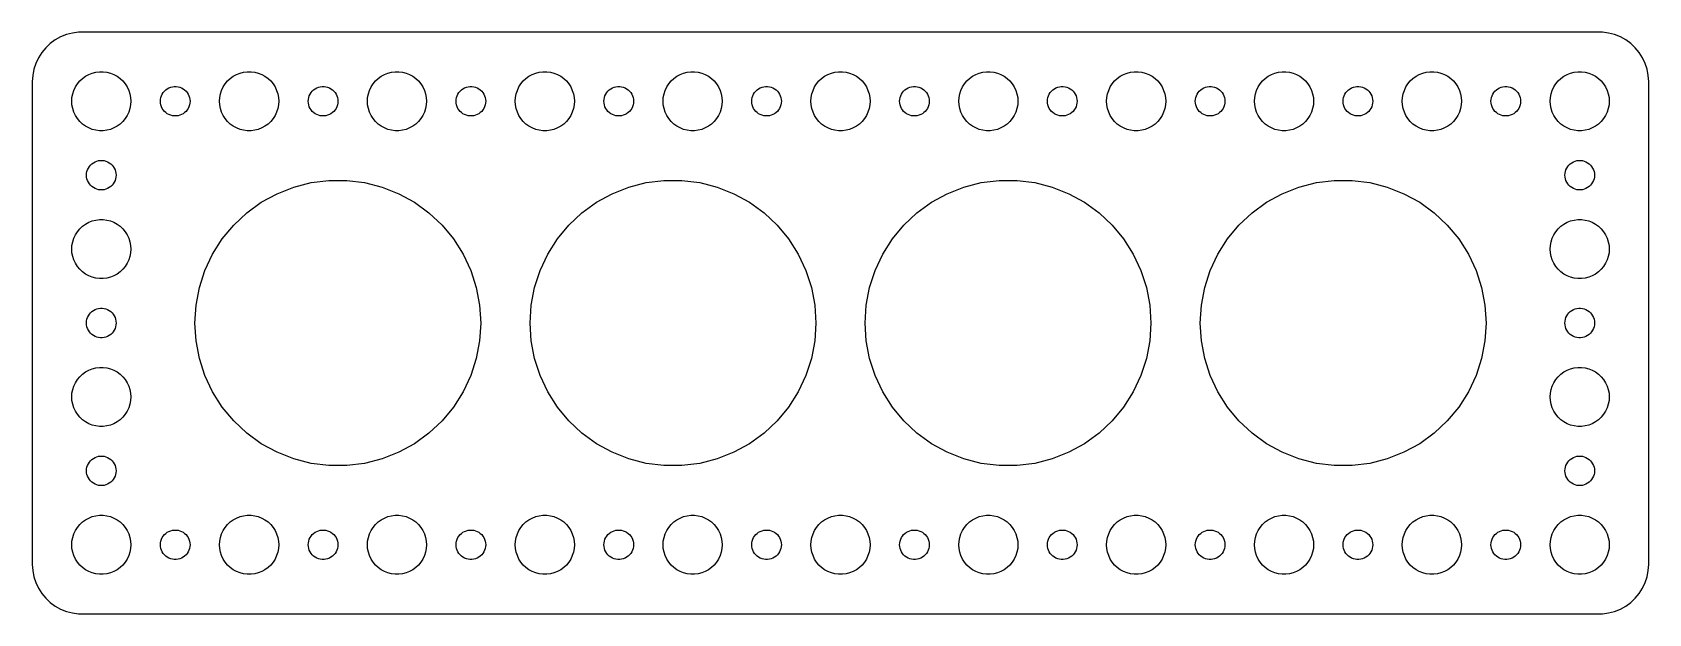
# Model space of a CAD drawing. Header units: metres. Extents: x -82 to 82, y 40 to 98.
import ezdxf

# ---------------------------------------------------------------- set-up
doc = ezdxf.new("R2010")
doc.units = ezdxf.units.M

msp = doc.modelspace()

# ---------------------------------------------------------------- linework, layer by layer
for p, q in [((-77.9369, 98.4114), (-78.5451, 98.2553)), ((-77.3139, 98.4901), (-77.9369, 98.4114)), ((77.3139, 98.4901), (-77.3139, 98.4901)), ((77.9369, 98.4114), (77.3139, 98.4901)), ((78.5451, 98.2553), (77.9369, 98.4114)), ((-80.6448, 96.9227), (-81.0451, 96.4389)), ((-80.1871, 97.3526), (-80.6448, 96.9227)), ((-79.6791, 97.7216), (-80.1871, 97.3526)), ((-79.1289, 98.0241), (-79.6791, 97.7216)), ((-78.5451, 98.2553), (-79.1289, 98.0241)), ((79.1289, 98.0241), (78.5451, 98.2553)), ((79.6791, 97.7216), (79.1289, 98.0241)), ((80.1871, 97.3526), (79.6791, 97.7216)), ((80.6448, 96.9227), (80.1871, 97.3526)), ((81.0451, 96.4389), (80.6448, 96.9227)), ((-81.6489, 95.3406), (-81.8429, 94.7434)), ((-81.3815, 95.9088), (-81.6489, 95.3406)), ((-81.0451, 96.4389), (-81.3815, 95.9088)), ((81.3815, 95.9088), (81.0451, 96.4389)), ((81.6489, 95.3406), (81.3815, 95.9088)), ((81.8429, 94.7434), (81.6489, 95.3406)), ((-81.9606, 94.1267), (-82, 93.5)), ((-82, 93.5), (-82, 44.5)), ((-81.8429, 94.7434), (-81.9606, 94.1267)), ((-77.427, 93.2634), (-77.1869, 93.5536)), ((-77.1869, 93.5536), (-76.9123, 93.8115)), ((-76.9123, 93.8115), (-76.6075, 94.033)), ((-76.6075, 94.033), (-76.2773, 94.2145)), ((-76.2773, 94.2145), (-75.927, 94.3532)), ((-75.927, 94.3532), (-75.5621, 94.4469)), ((-75.5621, 94.4469), (-75.1884, 94.4941)), ((-75.1884, 94.4941), (-74.8116, 94.4941)), ((-74.8116, 94.4941), (-74.4379, 94.4469)), ((-74.4379, 94.4469), (-74.073, 94.3532)), ((-74.073, 94.3532), (-73.7227, 94.2145)), ((-73.7227, 94.2145), (-73.3925, 94.033)), ((-73.3925, 94.033), (-73.0877, 93.8115)), ((-73.0877, 93.8115), (-72.8131, 93.5536)), ((-72.8131, 93.5536), (-72.573, 93.2634)), ((-62.427, 93.2634), (-62.1869, 93.5536)), ((-62.1869, 93.5536), (-61.9123, 93.8115)), ((-61.9123, 93.8115), (-61.6075, 94.033)), ((-61.6075, 94.033), (-61.2773, 94.2145)), ((-61.2773, 94.2145), (-60.927, 94.3532)), ((-60.927, 94.3532), (-60.5621, 94.4469)), ((-60.5621, 94.4469), (-60.1884, 94.4941)), ((-60.1884, 94.4941), (-59.8116, 94.4941)), ((-59.8116, 94.4941), (-59.4379, 94.4469)), ((-59.4379, 94.4469), (-59.0729, 94.3532)), ((-59.0729, 94.3532), (-58.7227, 94.2145)), ((-58.7227, 94.2145), (-58.3925, 94.033)), ((-58.3925, 94.033), (-58.0877, 93.8115)), ((-58.0877, 93.8115), (-57.8131, 93.5536)), ((-57.8131, 93.5536), (-57.5729, 93.2634)), ((-47.427, 93.2634), (-47.1869, 93.5536)), ((-47.1869, 93.5536), (-46.9123, 93.8115)), ((-46.9123, 93.8115), (-46.6075, 94.033)), ((-46.6075, 94.033), (-46.2773, 94.2145)), ((-46.2773, 94.2145), (-45.927, 94.3532)), ((-45.927, 94.3532), (-45.5621, 94.4469)), ((-45.5621, 94.4469), (-45.1884, 94.4941)), ((-45.1884, 94.4941), (-44.8116, 94.4941)), ((-44.8116, 94.4941), (-44.4379, 94.4469)), ((-44.4379, 94.4469), (-44.0729, 94.3532)), ((-44.0729, 94.3532), (-43.7227, 94.2145)), ((-43.7227, 94.2145), (-43.3925, 94.033)), ((-43.3925, 94.033), (-43.0877, 93.8115)), ((-43.0877, 93.8115), (-42.8131, 93.5536)), ((-42.8131, 93.5536), (-42.5729, 93.2634)), ((-32.427, 93.2634), (-32.1869, 93.5536)), ((-32.1869, 93.5536), (-31.9123, 93.8115)), ((-31.9123, 93.8115), (-31.6075, 94.033)), ((-31.6075, 94.033), (-31.2773, 94.2145)), ((-31.2773, 94.2145), (-30.927, 94.3532)), ((-30.927, 94.3532), (-30.5621, 94.4469)), ((-30.5621, 94.4469), (-30.1884, 94.4941)), ((-30.1884, 94.4941), (-29.8116, 94.4941)), ((-29.8116, 94.4941), (-29.4379, 94.4469)), ((-29.4379, 94.4469), (-29.0729, 94.3532)), ((-29.0729, 94.3532), (-28.7227, 94.2145)), ((-28.7227, 94.2145), (-28.3925, 94.033)), ((-28.3925, 94.033), (-28.0877, 93.8115)), ((-28.0877, 93.8115), (-27.8131, 93.5536)), ((-27.8131, 93.5536), (-27.5729, 93.2634)), ((-17.427, 93.2634), (-17.1869, 93.5536)), ((-17.1869, 93.5536), (-16.9123, 93.8115)), ((-16.9123, 93.8115), (-16.6075, 94.033)), ((-16.6075, 94.033), (-16.2773, 94.2145)), ((-16.2773, 94.2145), (-15.927, 94.3532)), ((-15.927, 94.3532), (-15.5621, 94.4469)), ((-15.5621, 94.4469), (-15.1884, 94.4941)), ((-15.1884, 94.4941), (-14.8116, 94.4941)), ((-14.8116, 94.4941), (-14.4379, 94.4469)), ((-14.4379, 94.4469), (-14.0729, 94.3532)), ((-14.0729, 94.3532), (-13.7227, 94.2145)), ((-13.7227, 94.2145), (-13.3925, 94.033)), ((-13.3925, 94.033), (-13.0877, 93.8115)), ((-13.0877, 93.8115), (-12.8131, 93.5536)), ((-12.8131, 93.5536), (-12.5729, 93.2634)), ((-2.42705, 93.2634), (-2.1869, 93.5536)), ((-2.1869, 93.5536), (-1.91226, 93.8115)), ((-1.91226, 93.8115), (-1.60747, 94.033)), ((-1.60747, 94.033), (-1.27733, 94.2145)), ((-1.27733, 94.2145), (-0.92705, 94.3532)), ((-0.92705, 94.3532), (-0.56213, 94.4469)), ((-0.56213, 94.4469), (-0.18837, 94.4941)), ((-0.18837, 94.4941), (0.18837, 94.4941)), ((0.18837, 94.4941), (0.56213, 94.4469)), ((0.56213, 94.4469), (0.92705, 94.3532)), ((0.92705, 94.3532), (1.27733, 94.2145)), ((1.27733, 94.2145), (1.60747, 94.033)), ((1.60747, 94.033), (1.91226, 93.8115)), ((1.91226, 93.8115), (2.1869, 93.5536)), ((2.1869, 93.5536), (2.42705, 93.2634)), ((12.5729, 93.2634), (12.8131, 93.5536)), ((12.8131, 93.5536), (13.0877, 93.8115)), ((13.0877, 93.8115), (13.3925, 94.033)), ((13.3925, 94.033), (13.7227, 94.2145)), ((13.7227, 94.2145), (14.0729, 94.3532)), ((14.0729, 94.3532), (14.4379, 94.4469)), ((14.4379, 94.4469), (14.8116, 94.4941)), ((14.8116, 94.4941), (15.1884, 94.4941)), ((15.1884, 94.4941), (15.5621, 94.4469)), ((15.5621, 94.4469), (15.927, 94.3532)), ((15.927, 94.3532), (16.2773, 94.2145)), ((16.2773, 94.2145), (16.6075, 94.033)), ((16.6075, 94.033), (16.9123, 93.8115)), ((16.9123, 93.8115), (17.1869, 93.5536)), ((17.1869, 93.5536), (17.427, 93.2634)), ((27.5729, 93.2634), (27.8131, 93.5536)), ((27.8131, 93.5536), (28.0877, 93.8115)), ((28.0877, 93.8115), (28.3925, 94.033)), ((28.3925, 94.033), (28.7227, 94.2145)), ((28.7227, 94.2145), (29.0729, 94.3532)), ((29.0729, 94.3532), (29.4379, 94.4469)), ((29.4379, 94.4469), (29.8116, 94.4941)), ((29.8116, 94.4941), (30.1884, 94.4941)), ((30.1884, 94.4941), (30.5621, 94.4469)), ((30.5621, 94.4469), (30.927, 94.3532)), ((30.927, 94.3532), (31.2773, 94.2145)), ((31.2773, 94.2145), (31.6075, 94.033)), ((31.6075, 94.033), (31.9123, 93.8115)), ((31.9123, 93.8115), (32.1869, 93.5536)), ((32.1869, 93.5536), (32.427, 93.2634)), ((42.5729, 93.2634), (42.8131, 93.5536)), ((42.8131, 93.5536), (43.0877, 93.8115)), ((43.0877, 93.8115), (43.3925, 94.033)), ((43.3925, 94.033), (43.7227, 94.2145)), ((43.7227, 94.2145), (44.0729, 94.3532)), ((44.0729, 94.3532), (44.4379, 94.4469)), ((44.4379, 94.4469), (44.8116, 94.4941)), ((44.8116, 94.4941), (45.1884, 94.4941)), ((45.1884, 94.4941), (45.5621, 94.4469)), ((45.5621, 94.4469), (45.927, 94.3532)), ((45.927, 94.3532), (46.2773, 94.2145)), ((46.2773, 94.2145), (46.6075, 94.033)), ((46.6075, 94.033), (46.9123, 93.8115)), ((46.9123, 93.8115), (47.1869, 93.5536)), ((47.1869, 93.5536), (47.427, 93.2634)), ((57.5729, 93.2634), (57.8131, 93.5536)), ((57.8131, 93.5536), (58.0877, 93.8115)), ((58.0877, 93.8115), (58.3925, 94.033)), ((58.3925, 94.033), (58.7227, 94.2145)), ((58.7227, 94.2145), (59.0729, 94.3532)), ((59.0729, 94.3532), (59.4379, 94.4469)), ((59.4379, 94.4469), (59.8116, 94.4941)), ((59.8116, 94.4941), (60.1884, 94.4941)), ((60.1884, 94.4941), (60.5621, 94.4469)), ((60.5621, 94.4469), (60.927, 94.3532)), ((60.927, 94.3532), (61.2773, 94.2145)), ((61.2773, 94.2145), (61.6075, 94.033)), ((61.6075, 94.033), (61.9123, 93.8115)), ((61.9123, 93.8115), (62.1869, 93.5536)), ((62.1869, 93.5536), (62.427, 93.2634)), ((72.573, 93.2634), (72.8131, 93.5536)), ((72.8131, 93.5536), (73.0877, 93.8115)), ((73.0877, 93.8115), (73.3925, 94.033)), ((73.3925, 94.033), (73.7227, 94.2145)), ((73.7227, 94.2145), (74.073, 94.3532)), ((74.073, 94.3532), (74.4379, 94.4469)), ((74.4379, 94.4469), (74.8116, 94.4941)), ((74.8116, 94.4941), (75.1884, 94.4941)), ((75.1884, 94.4941), (75.5621, 94.4469)), ((75.5621, 94.4469), (75.927, 94.3532)), ((75.927, 94.3532), (76.2773, 94.2145)), ((76.2773, 94.2145), (76.6075, 94.033)), ((76.6075, 94.033), (76.9123, 93.8115)), ((76.9123, 93.8115), (77.1869, 93.5536)), ((77.1869, 93.5536), (77.427, 93.2634)), ((81.9606, 94.1267), (81.8429, 94.7434)), ((82, 93.5), (81.9606, 94.1267)), ((82, 44.5), (82, 93.5)), ((-78, 91.5), (-77.9763, 91.876)), ((-77.9763, 91.876), (-77.9057, 92.2461)), ((-77.9057, 92.2461), (-77.7893, 92.6044)), ((-77.7893, 92.6044), (-77.6289, 92.9453)), ((-77.6289, 92.9453), (-77.427, 93.2634)), ((-72.573, 93.2634), (-72.3711, 92.9453)), ((-72.3711, 92.9453), (-72.2107, 92.6044)), ((-72.2107, 92.6044), (-72.0943, 92.2461)), ((-72.0943, 92.2461), (-72.0237, 91.876)), ((-72.0237, 91.876), (-72, 91.5)), ((-68.9882, 91.688), (-68.9529, 91.873)), ((-68.9529, 91.873), (-68.8947, 92.0522)), ((-68.8947, 92.0522), (-68.8145, 92.2226)), ((-68.8145, 92.2226), (-68.7135, 92.3817)), ((-68.7135, 92.3817), (-68.5934, 92.5268)), ((-68.5934, 92.5268), (-68.4561, 92.6558)), ((-68.4561, 92.6558), (-68.3037, 92.7665)), ((-68.3037, 92.7665), (-68.1387, 92.8572)), ((-68.1387, 92.8572), (-67.9635, 92.9266)), ((-67.9635, 92.9266), (-67.7811, 92.9734)), ((-67.7811, 92.9734), (-67.5942, 92.997)), ((-67.5942, 92.997), (-67.4058, 92.997)), ((-67.4058, 92.997), (-67.2189, 92.9734)), ((-67.2189, 92.9734), (-67.0365, 92.9266)), ((-67.0365, 92.9266), (-66.8613, 92.8572)), ((-66.8613, 92.8572), (-66.6963, 92.7665)), ((-66.6963, 92.7665), (-66.5439, 92.6558)), ((-66.5439, 92.6558), (-66.4065, 92.5268)), ((-66.4065, 92.5268), (-66.2865, 92.3817)), ((-66.2865, 92.3817), (-66.1855, 92.2226)), ((-66.1855, 92.2226), (-66.1053, 92.0522)), ((-66.1053, 92.0522), (-66.0471, 91.873)), ((-66.0471, 91.873), (-66.0118, 91.688)), ((-63, 91.5), (-62.9763, 91.876)), ((-62.9763, 91.876), (-62.9057, 92.2461)), ((-62.9057, 92.2461), (-62.7893, 92.6044)), ((-62.7893, 92.6044), (-62.6289, 92.9453)), ((-62.6289, 92.9453), (-62.427, 93.2634)), ((-57.5729, 93.2634), (-57.3711, 92.9453)), ((-57.3711, 92.9453), (-57.2107, 92.6044)), ((-57.2107, 92.6044), (-57.0942, 92.2461)), ((-57.0942, 92.2461), (-57.0237, 91.876)), ((-57.0237, 91.876), (-57, 91.5)), ((-53.9882, 91.688), (-53.9529, 91.873)), ((-53.9529, 91.873), (-53.8947, 92.0522)), ((-53.8947, 92.0522), (-53.8145, 92.2226)), ((-53.8145, 92.2226), (-53.7135, 92.3817)), ((-53.7135, 92.3817), (-53.5934, 92.5268)), ((-53.5934, 92.5268), (-53.4561, 92.6558)), ((-53.4561, 92.6558), (-53.3037, 92.7665)), ((-53.3037, 92.7665), (-53.1387, 92.8572)), ((-53.1387, 92.8572), (-52.9635, 92.9266)), ((-52.9635, 92.9266), (-52.7811, 92.9734)), ((-52.7811, 92.9734), (-52.5942, 92.997)), ((-52.5942, 92.997), (-52.4058, 92.997)), ((-52.4058, 92.997), (-52.2189, 92.9734)), ((-52.2189, 92.9734), (-52.0365, 92.9266)), ((-52.0365, 92.9266), (-51.8613, 92.8572)), ((-51.8613, 92.8572), (-51.6963, 92.7665)), ((-51.6963, 92.7665), (-51.5439, 92.6558)), ((-51.5439, 92.6558), (-51.4065, 92.5268)), ((-51.4065, 92.5268), (-51.2865, 92.3817)), ((-51.2865, 92.3817), (-51.1855, 92.2226)), ((-51.1855, 92.2226), (-51.1053, 92.0522)), ((-51.1053, 92.0522), (-51.0471, 91.873)), ((-51.0471, 91.873), (-51.0118, 91.688)), ((-48, 91.5), (-47.9763, 91.876)), ((-47.9763, 91.876), (-47.9057, 92.2461)), ((-47.9057, 92.2461), (-47.7893, 92.6044)), ((-47.7893, 92.6044), (-47.6289, 92.9453)), ((-47.6289, 92.9453), (-47.427, 93.2634)), ((-42.5729, 93.2634), (-42.3711, 92.9453)), ((-42.3711, 92.9453), (-42.2107, 92.6044)), ((-42.2107, 92.6044), (-42.0942, 92.2461)), ((-42.0942, 92.2461), (-42.0237, 91.876)), ((-42.0237, 91.876), (-42, 91.5)), ((-38.9882, 91.688), (-38.9529, 91.873)), ((-38.9529, 91.873), (-38.8947, 92.0522)), ((-38.8947, 92.0522), (-38.8145, 92.2226)), ((-38.8145, 92.2226), (-38.7135, 92.3817)), ((-38.7135, 92.3817), (-38.5934, 92.5268)), ((-38.5934, 92.5268), (-38.4561, 92.6558)), ((-38.4561, 92.6558), (-38.3037, 92.7665)), ((-38.3037, 92.7665), (-38.1387, 92.8572)), ((-38.1387, 92.8572), (-37.9635, 92.9266)), ((-37.9635, 92.9266), (-37.7811, 92.9734)), ((-37.7811, 92.9734), (-37.5942, 92.997)), ((-37.5942, 92.997), (-37.4058, 92.997)), ((-37.4058, 92.997), (-37.2189, 92.9734)), ((-37.2189, 92.9734), (-37.0365, 92.9266)), ((-37.0365, 92.9266), (-36.8613, 92.8572)), ((-36.8613, 92.8572), (-36.6963, 92.7665)), ((-36.6963, 92.7665), (-36.5439, 92.6558)), ((-36.5439, 92.6558), (-36.4065, 92.5268)), ((-36.4065, 92.5268), (-36.2865, 92.3817)), ((-36.2865, 92.3817), (-36.1855, 92.2226)), ((-36.1855, 92.2226), (-36.1053, 92.0522)), ((-36.1053, 92.0522), (-36.0471, 91.873)), ((-36.0471, 91.873), (-36.0118, 91.688)), ((-33, 91.5), (-32.9763, 91.876)), ((-32.9763, 91.876), (-32.9057, 92.2461)), ((-32.9057, 92.2461), (-32.7893, 92.6044)), ((-32.7893, 92.6044), (-32.6289, 92.9453)), ((-32.6289, 92.9453), (-32.427, 93.2634)), ((-27.5729, 93.2634), (-27.3711, 92.9453)), ((-27.3711, 92.9453), (-27.2107, 92.6044)), ((-27.2107, 92.6044), (-27.0942, 92.2461)), ((-27.0942, 92.2461), (-27.0237, 91.876)), ((-27.0237, 91.876), (-27, 91.5)), ((-23.9882, 91.688), (-23.9529, 91.873)), ((-23.9529, 91.873), (-23.8947, 92.0522)), ((-23.8947, 92.0522), (-23.8145, 92.2226)), ((-23.8145, 92.2226), (-23.7135, 92.3817)), ((-23.7135, 92.3817), (-23.5934, 92.5268)), ((-23.5934, 92.5268), (-23.4561, 92.6558)), ((-23.4561, 92.6558), (-23.3037, 92.7665)), ((-23.3037, 92.7665), (-23.1387, 92.8572)), ((-23.1387, 92.8572), (-22.9635, 92.9266)), ((-22.9635, 92.9266), (-22.7811, 92.9734)), ((-22.7811, 92.9734), (-22.5942, 92.997)), ((-22.5942, 92.997), (-22.4058, 92.997)), ((-22.4058, 92.997), (-22.2189, 92.9734)), ((-22.2189, 92.9734), (-22.0365, 92.9266)), ((-22.0365, 92.9266), (-21.8613, 92.8572)), ((-21.8613, 92.8572), (-21.6963, 92.7665)), ((-21.6963, 92.7665), (-21.5439, 92.6558)), ((-21.5439, 92.6558), (-21.4065, 92.5268)), ((-21.4065, 92.5268), (-21.2865, 92.3817)), ((-21.2865, 92.3817), (-21.1855, 92.2226)), ((-21.1855, 92.2226), (-21.1053, 92.0522)), ((-21.1053, 92.0522), (-21.0471, 91.873)), ((-21.0471, 91.873), (-21.0118, 91.688)), ((-18, 91.5), (-17.9763, 91.876)), ((-17.9763, 91.876), (-17.9057, 92.2461)), ((-17.9057, 92.2461), (-17.7893, 92.6044)), ((-17.7893, 92.6044), (-17.6289, 92.9453)), ((-17.6289, 92.9453), (-17.427, 93.2634)), ((-12.5729, 93.2634), (-12.3711, 92.9453)), ((-12.3711, 92.9453), (-12.2107, 92.6044)), ((-12.2107, 92.6044), (-12.0942, 92.2461)), ((-12.0942, 92.2461), (-12.0237, 91.876)), ((-12.0237, 91.876), (-12, 91.5)), ((-8.98816, 91.688), (-8.95287, 91.873)), ((-8.95287, 91.873), (-8.89465, 92.0522)), ((-8.89465, 92.0522), (-8.81445, 92.2226)), ((-8.81445, 92.2226), (-8.71352, 92.3817)), ((-8.71352, 92.3817), (-8.59344, 92.5268)), ((-8.59344, 92.5268), (-8.45613, 92.6558)), ((-8.45613, 92.6558), (-8.30373, 92.7665)), ((-8.30373, 92.7665), (-8.13866, 92.8572)), ((-8.13866, 92.8572), (-7.96352, 92.9266)), ((-7.96352, 92.9266), (-7.78107, 92.9734)), ((-7.78107, 92.9734), (-7.59418, 92.997)), ((-7.59418, 92.997), (-7.40581, 92.997)), ((-7.40581, 92.997), (-7.21892, 92.9734)), ((-7.21892, 92.9734), (-7.03647, 92.9266)), ((-7.03647, 92.9266), (-6.86133, 92.8572)), ((-6.86133, 92.8572), (-6.69626, 92.7665)), ((-6.69626, 92.7665), (-6.54385, 92.6558)), ((-6.54385, 92.6558), (-6.40654, 92.5268)), ((-6.40654, 92.5268), (-6.28647, 92.3817)), ((-6.28647, 92.3817), (-6.18553, 92.2226)), ((-6.18553, 92.2226), (-6.10533, 92.0522)), ((-6.10533, 92.0522), (-6.04712, 91.873)), ((-6.04712, 91.873), (-6.01183, 91.688)), ((-3, 91.5), (-2.97633, 91.876)), ((-2.97633, 91.876), (-2.90575, 92.2461)), ((-2.90575, 92.2461), (-2.78932, 92.6044)), ((-2.78932, 92.6044), (-2.62891, 92.9453)), ((-2.62891, 92.9453), (-2.42705, 93.2634)), ((2.42705, 93.2634), (2.62891, 92.9453)), ((2.62891, 92.9453), (2.78932, 92.6044)), ((2.78932, 92.6044), (2.90575, 92.2461)), ((2.90575, 92.2461), (2.97633, 91.876)), ((2.97633, 91.876), (3, 91.5)), ((6.01183, 91.688), (6.04712, 91.873)), ((6.04712, 91.873), (6.10533, 92.0522)), ((6.10533, 92.0522), (6.18553, 92.2226)), ((6.18553, 92.2226), (6.28647, 92.3817)), ((6.28647, 92.3817), (6.40654, 92.5268)), ((6.40654, 92.5268), (6.54385, 92.6558)), ((6.54385, 92.6558), (6.69626, 92.7665)), ((6.69626, 92.7665), (6.86133, 92.8572)), ((6.86133, 92.8572), (7.03647, 92.9266)), ((7.03647, 92.9266), (7.21892, 92.9734)), ((7.21892, 92.9734), (7.40581, 92.997)), ((7.40581, 92.997), (7.59418, 92.997)), ((7.59418, 92.997), (7.78107, 92.9734)), ((7.78107, 92.9734), (7.96352, 92.9266)), ((7.96352, 92.9266), (8.13866, 92.8572)), ((8.13866, 92.8572), (8.30373, 92.7665)), ((8.30373, 92.7665), (8.45613, 92.6558)), ((8.45613, 92.6558), (8.59344, 92.5268)), ((8.59344, 92.5268), (8.71352, 92.3817)), ((8.71352, 92.3817), (8.81445, 92.2226)), ((8.81445, 92.2226), (8.89465, 92.0522)), ((8.89465, 92.0522), (8.95287, 91.873)), ((8.95287, 91.873), (8.98816, 91.688)), ((12, 91.5), (12.0237, 91.876)), ((12.0237, 91.876), (12.0942, 92.2461)), ((12.0942, 92.2461), (12.2107, 92.6044)), ((12.2107, 92.6044), (12.3711, 92.9453)), ((12.3711, 92.9453), (12.5729, 93.2634)), ((17.427, 93.2634), (17.6289, 92.9453)), ((17.6289, 92.9453), (17.7893, 92.6044)), ((17.7893, 92.6044), (17.9057, 92.2461)), ((17.9057, 92.2461), (17.9763, 91.876)), ((17.9763, 91.876), (18, 91.5)), ((21.0118, 91.688), (21.0471, 91.873)), ((21.0471, 91.873), (21.1053, 92.0522)), ((21.1053, 92.0522), (21.1855, 92.2226)), ((21.1855, 92.2226), (21.2865, 92.3817)), ((21.2865, 92.3817), (21.4065, 92.5268)), ((21.4065, 92.5268), (21.5439, 92.6558)), ((21.5439, 92.6558), (21.6963, 92.7665)), ((21.6963, 92.7665), (21.8613, 92.8572)), ((21.8613, 92.8572), (22.0365, 92.9266)), ((22.0365, 92.9266), (22.2189, 92.9734)), ((22.2189, 92.9734), (22.4058, 92.997)), ((22.4058, 92.997), (22.5942, 92.997)), ((22.5942, 92.997), (22.7811, 92.9734)), ((22.7811, 92.9734), (22.9635, 92.9266)), ((22.9635, 92.9266), (23.1387, 92.8572)), ((23.1387, 92.8572), (23.3037, 92.7665)), ((23.3037, 92.7665), (23.4561, 92.6558)), ((23.4561, 92.6558), (23.5934, 92.5268)), ((23.5934, 92.5268), (23.7135, 92.3817)), ((23.7135, 92.3817), (23.8145, 92.2226)), ((23.8145, 92.2226), (23.8947, 92.0522)), ((23.8947, 92.0522), (23.9529, 91.873)), ((23.9529, 91.873), (23.9882, 91.688)), ((27, 91.5), (27.0237, 91.876)), ((27.0237, 91.876), (27.0942, 92.2461)), ((27.0942, 92.2461), (27.2107, 92.6044)), ((27.2107, 92.6044), (27.3711, 92.9453)), ((27.3711, 92.9453), (27.5729, 93.2634)), ((32.427, 93.2634), (32.6289, 92.9453)), ((32.6289, 92.9453), (32.7893, 92.6044)), ((32.7893, 92.6044), (32.9057, 92.2461)), ((32.9057, 92.2461), (32.9763, 91.876)), ((32.9763, 91.876), (33, 91.5)), ((36.0118, 91.688), (36.0471, 91.873)), ((36.0471, 91.873), (36.1053, 92.0522)), ((36.1053, 92.0522), (36.1855, 92.2226)), ((36.1855, 92.2226), (36.2865, 92.3817)), ((36.2865, 92.3817), (36.4065, 92.5268)), ((36.4065, 92.5268), (36.5439, 92.6558)), ((36.5439, 92.6558), (36.6963, 92.7665)), ((36.6963, 92.7665), (36.8613, 92.8572)), ((36.8613, 92.8572), (37.0365, 92.9266)), ((37.0365, 92.9266), (37.2189, 92.9734)), ((37.2189, 92.9734), (37.4058, 92.997)), ((37.4058, 92.997), (37.5942, 92.997)), ((37.5942, 92.997), (37.7811, 92.9734)), ((37.7811, 92.9734), (37.9635, 92.9266)), ((37.9635, 92.9266), (38.1387, 92.8572)), ((38.1387, 92.8572), (38.3037, 92.7665)), ((38.3037, 92.7665), (38.4561, 92.6558)), ((38.4561, 92.6558), (38.5934, 92.5268)), ((38.5934, 92.5268), (38.7135, 92.3817)), ((38.7135, 92.3817), (38.8145, 92.2226)), ((38.8145, 92.2226), (38.8947, 92.0522)), ((38.8947, 92.0522), (38.9529, 91.873)), ((38.9529, 91.873), (38.9882, 91.688)), ((42, 91.5), (42.0237, 91.876)), ((42.0237, 91.876), (42.0942, 92.2461)), ((42.0942, 92.2461), (42.2107, 92.6044)), ((42.2107, 92.6044), (42.3711, 92.9453)), ((42.3711, 92.9453), (42.5729, 93.2634)), ((47.427, 93.2634), (47.6289, 92.9453)), ((47.6289, 92.9453), (47.7893, 92.6044)), ((47.7893, 92.6044), (47.9057, 92.2461)), ((47.9057, 92.2461), (47.9763, 91.876)), ((47.9763, 91.876), (48, 91.5)), ((51.0118, 91.688), (51.0471, 91.873)), ((51.0471, 91.873), (51.1053, 92.0522)), ((51.1053, 92.0522), (51.1855, 92.2226)), ((51.1855, 92.2226), (51.2865, 92.3817)), ((51.2865, 92.3817), (51.4065, 92.5268)), ((51.4065, 92.5268), (51.5439, 92.6558)), ((51.5439, 92.6558), (51.6963, 92.7665)), ((51.6963, 92.7665), (51.8613, 92.8572)), ((51.8613, 92.8572), (52.0365, 92.9266)), ((52.0365, 92.9266), (52.2189, 92.9734)), ((52.2189, 92.9734), (52.4058, 92.997)), ((52.4058, 92.997), (52.5942, 92.997)), ((52.5942, 92.997), (52.7811, 92.9734)), ((52.7811, 92.9734), (52.9635, 92.9266)), ((52.9635, 92.9266), (53.1387, 92.8572)), ((53.1387, 92.8572), (53.3037, 92.7665)), ((53.3037, 92.7665), (53.4561, 92.6558)), ((53.4561, 92.6558), (53.5934, 92.5268)), ((53.5934, 92.5268), (53.7135, 92.3817)), ((53.7135, 92.3817), (53.8145, 92.2226)), ((53.8145, 92.2226), (53.8947, 92.0522)), ((53.8947, 92.0522), (53.9529, 91.873)), ((53.9529, 91.873), (53.9882, 91.688)), ((57, 91.5), (57.0237, 91.876)), ((57.0237, 91.876), (57.0942, 92.2461)), ((57.0942, 92.2461), (57.2107, 92.6044)), ((57.2107, 92.6044), (57.3711, 92.9453)), ((57.3711, 92.9453), (57.5729, 93.2634)), ((62.427, 93.2634), (62.6289, 92.9453)), ((62.6289, 92.9453), (62.7893, 92.6044)), ((62.7893, 92.6044), (62.9057, 92.2461)), ((62.9057, 92.2461), (62.9763, 91.876)), ((62.9763, 91.876), (63, 91.5)), ((66.0118, 91.688), (66.0471, 91.873)), ((66.0471, 91.873), (66.1053, 92.0522)), ((66.1053, 92.0522), (66.1855, 92.2226)), ((66.1855, 92.2226), (66.2865, 92.3817)), ((66.2865, 92.3817), (66.4065, 92.5268)), ((66.4065, 92.5268), (66.5439, 92.6558)), ((66.5439, 92.6558), (66.6963, 92.7665)), ((66.6963, 92.7665), (66.8613, 92.8572)), ((66.8613, 92.8572), (67.0365, 92.9266)), ((67.0365, 92.9266), (67.2189, 92.9734)), ((67.2189, 92.9734), (67.4058, 92.997)), ((67.4058, 92.997), (67.5942, 92.997)), ((67.5942, 92.997), (67.7811, 92.9734)), ((67.7811, 92.9734), (67.9635, 92.9266)), ((67.9635, 92.9266), (68.1387, 92.8572)), ((68.1387, 92.8572), (68.3037, 92.7665)), ((68.3037, 92.7665), (68.4561, 92.6558)), ((68.4561, 92.6558), (68.5934, 92.5268)), ((68.5934, 92.5268), (68.7135, 92.3817)), ((68.7135, 92.3817), (68.8145, 92.2226)), ((68.8145, 92.2226), (68.8947, 92.0522)), ((68.8947, 92.0522), (68.9529, 91.873)), ((68.9529, 91.873), (68.9882, 91.688)), ((72, 91.5), (72.0237, 91.876)), ((72.0237, 91.876), (72.0943, 92.2461)), ((72.0943, 92.2461), (72.2107, 92.6044)), ((72.2107, 92.6044), (72.3711, 92.9453)), ((72.3711, 92.9453), (72.573, 93.2634)), ((77.427, 93.2634), (77.6289, 92.9453)), ((77.6289, 92.9453), (77.7893, 92.6044)), ((77.7893, 92.6044), (77.9057, 92.2461)), ((77.9057, 92.2461), (77.9763, 91.876)), ((77.9763, 91.876), (78, 91.5)), ((-77.9763, 91.124), (-78, 91.5)), ((-77.9057, 90.7539), (-77.9763, 91.124)), ((-77.7893, 90.3956), (-77.9057, 90.7539)), ((-77.6289, 90.0547), (-77.7893, 90.3956)), ((-72.2107, 90.3956), (-72.3711, 90.0547)), ((-72.0943, 90.7539), (-72.2107, 90.3956)), ((-72.0237, 91.124), (-72.0943, 90.7539)), ((-72, 91.5), (-72.0237, 91.124)), ((-69, 91.5), (-68.9882, 91.688)), ((-68.9882, 91.312), (-69, 91.5)), ((-68.9529, 91.127), (-68.9882, 91.312)), ((-68.8947, 90.9478), (-68.9529, 91.127)), ((-68.8145, 90.7774), (-68.8947, 90.9478)), ((-68.7135, 90.6183), (-68.8145, 90.7774)), ((-68.5934, 90.4732), (-68.7135, 90.6183)), ((-68.4561, 90.3442), (-68.5934, 90.4732)), ((-68.3037, 90.2335), (-68.4561, 90.3442)), ((-68.1387, 90.1427), (-68.3037, 90.2335)), ((-66.6963, 90.2335), (-66.8613, 90.1427)), ((-66.5439, 90.3442), (-66.6963, 90.2335)), ((-66.4065, 90.4732), (-66.5439, 90.3442)), ((-66.2865, 90.6183), (-66.4065, 90.4732)), ((-66.1855, 90.7774), (-66.2865, 90.6183)), ((-66.1053, 90.9478), (-66.1855, 90.7774)), ((-66.0471, 91.127), (-66.1053, 90.9478)), ((-66.0118, 91.312), (-66.0471, 91.127)), ((-66.0118, 91.688), (-66, 91.5)), ((-66, 91.5), (-66.0118, 91.312)), ((-62.9763, 91.124), (-63, 91.5)), ((-62.9057, 90.7539), (-62.9763, 91.124)), ((-62.7893, 90.3956), (-62.9057, 90.7539)), ((-62.6289, 90.0547), (-62.7893, 90.3956)), ((-57.2107, 90.3956), (-57.3711, 90.0547)), ((-57.0942, 90.7539), (-57.2107, 90.3956)), ((-57.0237, 91.124), (-57.0942, 90.7539)), ((-57, 91.5), (-57.0237, 91.124)), ((-54, 91.5), (-53.9882, 91.688)), ((-53.9882, 91.312), (-54, 91.5)), ((-53.9529, 91.127), (-53.9882, 91.312)), ((-53.8947, 90.9478), (-53.9529, 91.127)), ((-53.8145, 90.7774), (-53.8947, 90.9478)), ((-53.7135, 90.6183), (-53.8145, 90.7774)), ((-53.5934, 90.4732), (-53.7135, 90.6183)), ((-53.4561, 90.3442), (-53.5934, 90.4732)), ((-53.3037, 90.2335), (-53.4561, 90.3442)), ((-53.1387, 90.1427), (-53.3037, 90.2335)), ((-51.6963, 90.2335), (-51.8613, 90.1427)), ((-51.5439, 90.3442), (-51.6963, 90.2335)), ((-51.4065, 90.4732), (-51.5439, 90.3442)), ((-51.2865, 90.6183), (-51.4065, 90.4732)), ((-51.1855, 90.7774), (-51.2865, 90.6183)), ((-51.1053, 90.9478), (-51.1855, 90.7774)), ((-51.0471, 91.127), (-51.1053, 90.9478)), ((-51.0118, 91.312), (-51.0471, 91.127)), ((-51.0118, 91.688), (-51, 91.5)), ((-51, 91.5), (-51.0118, 91.312)), ((-47.9763, 91.124), (-48, 91.5)), ((-47.9057, 90.7539), (-47.9763, 91.124)), ((-47.7893, 90.3956), (-47.9057, 90.7539)), ((-47.6289, 90.0547), (-47.7893, 90.3956)), ((-42.2107, 90.3956), (-42.3711, 90.0547)), ((-42.0942, 90.7539), (-42.2107, 90.3956)), ((-42.0237, 91.124), (-42.0942, 90.7539)), ((-42, 91.5), (-42.0237, 91.124)), ((-39, 91.5), (-38.9882, 91.688)), ((-38.9882, 91.312), (-39, 91.5)), ((-38.9529, 91.127), (-38.9882, 91.312)), ((-38.8947, 90.9478), (-38.9529, 91.127)), ((-38.8145, 90.7774), (-38.8947, 90.9478)), ((-38.7135, 90.6183), (-38.8145, 90.7774)), ((-38.5934, 90.4732), (-38.7135, 90.6183)), ((-38.4561, 90.3442), (-38.5934, 90.4732)), ((-38.3037, 90.2335), (-38.4561, 90.3442)), ((-38.1387, 90.1427), (-38.3037, 90.2335)), ((-36.6963, 90.2335), (-36.8613, 90.1427)), ((-36.5439, 90.3442), (-36.6963, 90.2335)), ((-36.4065, 90.4732), (-36.5439, 90.3442)), ((-36.2865, 90.6183), (-36.4065, 90.4732)), ((-36.1855, 90.7774), (-36.2865, 90.6183)), ((-36.1053, 90.9478), (-36.1855, 90.7774)), ((-36.0471, 91.127), (-36.1053, 90.9478)), ((-36.0118, 91.312), (-36.0471, 91.127)), ((-36.0118, 91.688), (-36, 91.5)), ((-36, 91.5), (-36.0118, 91.312)), ((-32.9763, 91.124), (-33, 91.5)), ((-32.9057, 90.7539), (-32.9763, 91.124)), ((-32.7893, 90.3956), (-32.9057, 90.7539)), ((-32.6289, 90.0547), (-32.7893, 90.3956)), ((-27.2107, 90.3956), (-27.3711, 90.0547)), ((-27.0942, 90.7539), (-27.2107, 90.3956)), ((-27.0237, 91.124), (-27.0942, 90.7539)), ((-27, 91.5), (-27.0237, 91.124)), ((-24, 91.5), (-23.9882, 91.688)), ((-23.9882, 91.312), (-24, 91.5)), ((-23.9529, 91.127), (-23.9882, 91.312)), ((-23.8947, 90.9478), (-23.9529, 91.127)), ((-23.8145, 90.7774), (-23.8947, 90.9478)), ((-23.7135, 90.6183), (-23.8145, 90.7774)), ((-23.5934, 90.4732), (-23.7135, 90.6183)), ((-23.4561, 90.3442), (-23.5934, 90.4732)), ((-23.3037, 90.2335), (-23.4561, 90.3442)), ((-23.1387, 90.1427), (-23.3037, 90.2335)), ((-21.6963, 90.2335), (-21.8613, 90.1427)), ((-21.5439, 90.3442), (-21.6963, 90.2335)), ((-21.4065, 90.4732), (-21.5439, 90.3442)), ((-21.2865, 90.6183), (-21.4065, 90.4732)), ((-21.1855, 90.7774), (-21.2865, 90.6183)), ((-21.1053, 90.9478), (-21.1855, 90.7774)), ((-21.0471, 91.127), (-21.1053, 90.9478)), ((-21.0118, 91.312), (-21.0471, 91.127)), ((-21.0118, 91.688), (-21, 91.5)), ((-21, 91.5), (-21.0118, 91.312)), ((-17.9763, 91.124), (-18, 91.5)), ((-17.9057, 90.7539), (-17.9763, 91.124)), ((-17.7893, 90.3956), (-17.9057, 90.7539)), ((-17.6289, 90.0547), (-17.7893, 90.3956)), ((-12.2107, 90.3956), (-12.3711, 90.0547)), ((-12.0942, 90.7539), (-12.2107, 90.3956)), ((-12.0237, 91.124), (-12.0942, 90.7539)), ((-12, 91.5), (-12.0237, 91.124)), ((-9, 91.5), (-8.98816, 91.688)), ((-8.98816, 91.312), (-9, 91.5)), ((-8.95287, 91.127), (-8.98816, 91.312)), ((-8.89465, 90.9478), (-8.95287, 91.127)), ((-8.81445, 90.7774), (-8.89465, 90.9478)), ((-8.71352, 90.6183), (-8.81445, 90.7774)), ((-8.59344, 90.4732), (-8.71352, 90.6183)), ((-8.45613, 90.3442), (-8.59344, 90.4732)), ((-8.30373, 90.2335), (-8.45613, 90.3442)), ((-8.13866, 90.1427), (-8.30373, 90.2335)), ((-6.69626, 90.2335), (-6.86133, 90.1427)), ((-6.54385, 90.3442), (-6.69626, 90.2335)), ((-6.40654, 90.4732), (-6.54385, 90.3442)), ((-6.28647, 90.6183), (-6.40654, 90.4732)), ((-6.18553, 90.7774), (-6.28647, 90.6183)), ((-6.10533, 90.9478), (-6.18553, 90.7774)), ((-6.04712, 91.127), (-6.10533, 90.9478)), ((-6.01183, 91.312), (-6.04712, 91.127)), ((-6.01183, 91.688), (-6, 91.5)), ((-6, 91.5), (-6.01183, 91.312)), ((-2.97633, 91.124), (-3, 91.5)), ((-2.90575, 90.7539), (-2.97633, 91.124)), ((-2.78932, 90.3956), (-2.90575, 90.7539)), ((-2.62891, 90.0547), (-2.78932, 90.3956)), ((2.78932, 90.3956), (2.62891, 90.0547)), ((2.90575, 90.7539), (2.78932, 90.3956)), ((2.97633, 91.124), (2.90575, 90.7539)), ((3, 91.5), (2.97633, 91.124)), ((6, 91.5), (6.01183, 91.688)), ((6.01183, 91.312), (6, 91.5)), ((6.04712, 91.127), (6.01183, 91.312)), ((6.10533, 90.9478), (6.04712, 91.127)), ((6.18553, 90.7774), (6.10533, 90.9478)), ((6.28647, 90.6183), (6.18553, 90.7774)), ((6.40654, 90.4732), (6.28647, 90.6183)), ((6.54385, 90.3442), (6.40654, 90.4732)), ((6.69626, 90.2335), (6.54385, 90.3442)), ((6.86133, 90.1427), (6.69626, 90.2335)), ((8.30373, 90.2335), (8.13866, 90.1427)), ((8.45613, 90.3442), (8.30373, 90.2335)), ((8.59344, 90.4732), (8.45613, 90.3442)), ((8.71352, 90.6183), (8.59344, 90.4732)), ((8.81445, 90.7774), (8.71352, 90.6183)), ((8.89465, 90.9478), (8.81445, 90.7774)), ((8.95287, 91.127), (8.89465, 90.9478)), ((8.98816, 91.312), (8.95287, 91.127)), ((8.98816, 91.688), (9, 91.5)), ((9, 91.5), (8.98816, 91.312)), ((12.0237, 91.124), (12, 91.5)), ((12.0942, 90.7539), (12.0237, 91.124)), ((12.2107, 90.3956), (12.0942, 90.7539)), ((12.3711, 90.0547), (12.2107, 90.3956)), ((17.7893, 90.3956), (17.6289, 90.0547)), ((17.9057, 90.7539), (17.7893, 90.3956)), ((17.9763, 91.124), (17.9057, 90.7539)), ((18, 91.5), (17.9763, 91.124)), ((21, 91.5), (21.0118, 91.688)), ((21.0118, 91.312), (21, 91.5)), ((21.0471, 91.127), (21.0118, 91.312)), ((21.1053, 90.9478), (21.0471, 91.127)), ((21.1855, 90.7774), (21.1053, 90.9478)), ((21.2865, 90.6183), (21.1855, 90.7774)), ((21.4065, 90.4732), (21.2865, 90.6183)), ((21.5439, 90.3442), (21.4065, 90.4732)), ((21.6963, 90.2335), (21.5439, 90.3442)), ((21.8613, 90.1427), (21.6963, 90.2335)), ((23.3037, 90.2335), (23.1387, 90.1427)), ((23.4561, 90.3442), (23.3037, 90.2335)), ((23.5934, 90.4732), (23.4561, 90.3442)), ((23.7135, 90.6183), (23.5934, 90.4732)), ((23.8145, 90.7774), (23.7135, 90.6183)), ((23.8947, 90.9478), (23.8145, 90.7774)), ((23.9529, 91.127), (23.8947, 90.9478)), ((23.9882, 91.312), (23.9529, 91.127)), ((23.9882, 91.688), (24, 91.5)), ((24, 91.5), (23.9882, 91.312)), ((27.0237, 91.124), (27, 91.5)), ((27.0942, 90.7539), (27.0237, 91.124)), ((27.2107, 90.3956), (27.0942, 90.7539)), ((27.3711, 90.0547), (27.2107, 90.3956)), ((32.7893, 90.3956), (32.6289, 90.0547)), ((32.9057, 90.7539), (32.7893, 90.3956)), ((32.9763, 91.124), (32.9057, 90.7539)), ((33, 91.5), (32.9763, 91.124)), ((36, 91.5), (36.0118, 91.688)), ((36.0118, 91.312), (36, 91.5)), ((36.0471, 91.127), (36.0118, 91.312)), ((36.1053, 90.9478), (36.0471, 91.127)), ((36.1855, 90.7774), (36.1053, 90.9478)), ((36.2865, 90.6183), (36.1855, 90.7774)), ((36.4065, 90.4732), (36.2865, 90.6183)), ((36.5439, 90.3442), (36.4065, 90.4732)), ((36.6963, 90.2335), (36.5439, 90.3442)), ((36.8613, 90.1427), (36.6963, 90.2335)), ((38.3037, 90.2335), (38.1387, 90.1427)), ((38.4561, 90.3442), (38.3037, 90.2335)), ((38.5934, 90.4732), (38.4561, 90.3442)), ((38.7135, 90.6183), (38.5934, 90.4732)), ((38.8145, 90.7774), (38.7135, 90.6183)), ((38.8947, 90.9478), (38.8145, 90.7774)), ((38.9529, 91.127), (38.8947, 90.9478)), ((38.9882, 91.312), (38.9529, 91.127)), ((38.9882, 91.688), (39, 91.5)), ((39, 91.5), (38.9882, 91.312)), ((42.0237, 91.124), (42, 91.5)), ((42.0942, 90.7539), (42.0237, 91.124)), ((42.2107, 90.3956), (42.0942, 90.7539)), ((42.3711, 90.0547), (42.2107, 90.3956)), ((47.7893, 90.3956), (47.6289, 90.0547)), ((47.9057, 90.7539), (47.7893, 90.3956)), ((47.9763, 91.124), (47.9057, 90.7539)), ((48, 91.5), (47.9763, 91.124)), ((51, 91.5), (51.0118, 91.688)), ((51.0118, 91.312), (51, 91.5)), ((51.0471, 91.127), (51.0118, 91.312)), ((51.1053, 90.9478), (51.0471, 91.127)), ((51.1855, 90.7774), (51.1053, 90.9478)), ((51.2865, 90.6183), (51.1855, 90.7774)), ((51.4065, 90.4732), (51.2865, 90.6183)), ((51.5439, 90.3442), (51.4065, 90.4732)), ((51.6963, 90.2335), (51.5439, 90.3442)), ((51.8613, 90.1427), (51.6963, 90.2335)), ((53.3037, 90.2335), (53.1387, 90.1427)), ((53.4561, 90.3442), (53.3037, 90.2335)), ((53.5934, 90.4732), (53.4561, 90.3442)), ((53.7135, 90.6183), (53.5934, 90.4732)), ((53.8145, 90.7774), (53.7135, 90.6183)), ((53.8947, 90.9478), (53.8145, 90.7774)), ((53.9529, 91.127), (53.8947, 90.9478)), ((53.9882, 91.312), (53.9529, 91.127)), ((53.9882, 91.688), (54, 91.5)), ((54, 91.5), (53.9882, 91.312)), ((57.0237, 91.124), (57, 91.5)), ((57.0942, 90.7539), (57.0237, 91.124)), ((57.2107, 90.3956), (57.0942, 90.7539)), ((57.3711, 90.0547), (57.2107, 90.3956)), ((62.7893, 90.3956), (62.6289, 90.0547)), ((62.9057, 90.7539), (62.7893, 90.3956)), ((62.9763, 91.124), (62.9057, 90.7539)), ((63, 91.5), (62.9763, 91.124)), ((66, 91.5), (66.0118, 91.688)), ((66.0118, 91.312), (66, 91.5)), ((66.0471, 91.127), (66.0118, 91.312)), ((66.1053, 90.9478), (66.0471, 91.127)), ((66.1855, 90.7774), (66.1053, 90.9478)), ((66.2865, 90.6183), (66.1855, 90.7774)), ((66.4065, 90.4732), (66.2865, 90.6183)), ((66.5439, 90.3442), (66.4065, 90.4732)), ((66.6963, 90.2335), (66.5439, 90.3442)), ((66.8613, 90.1427), (66.6963, 90.2335)), ((68.3037, 90.2335), (68.1387, 90.1427)), ((68.4561, 90.3442), (68.3037, 90.2335)), ((68.5934, 90.4732), (68.4561, 90.3442)), ((68.7135, 90.6183), (68.5934, 90.4732)), ((68.8145, 90.7774), (68.7135, 90.6183)), ((68.8947, 90.9478), (68.8145, 90.7774)), ((68.9529, 91.127), (68.8947, 90.9478)), ((68.9882, 91.312), (68.9529, 91.127)), ((68.9882, 91.688), (69, 91.5)), ((69, 91.5), (68.9882, 91.312)), ((72.0237, 91.124), (72, 91.5)), ((72.0943, 90.7539), (72.0237, 91.124)), ((72.2107, 90.3956), (72.0943, 90.7539)), ((72.3711, 90.0547), (72.2107, 90.3956)), ((77.7893, 90.3956), (77.6289, 90.0547)), ((77.9057, 90.7539), (77.7893, 90.3956)), ((77.9763, 91.124), (77.9057, 90.7539)), ((78, 91.5), (77.9763, 91.124)), ((-77.427, 89.7366), (-77.6289, 90.0547)), ((-77.1869, 89.4464), (-77.427, 89.7366)), ((-76.9123, 89.1884), (-77.1869, 89.4464)), ((-76.6075, 88.967), (-76.9123, 89.1884)), ((-76.2773, 88.7855), (-76.6075, 88.967)), ((-75.927, 88.6468), (-76.2773, 88.7855)), ((-75.5621, 88.5531), (-75.927, 88.6468)), ((-74.073, 88.6468), (-74.4379, 88.5531)), ((-73.7227, 88.7855), (-74.073, 88.6468)), ((-73.3925, 88.967), (-73.7227, 88.7855)), ((-73.0877, 89.1884), (-73.3925, 88.967)), ((-72.8131, 89.4464), (-73.0877, 89.1884)), ((-72.573, 89.7366), (-72.8131, 89.4464)), ((-72.3711, 90.0547), (-72.573, 89.7366)), ((-67.9635, 90.0734), (-68.1387, 90.1427)), ((-67.7811, 90.0266), (-67.9635, 90.0734)), ((-67.5942, 90.003), (-67.7811, 90.0266)), ((-67.4058, 90.003), (-67.5942, 90.003)), ((-67.2189, 90.0266), (-67.4058, 90.003)), ((-67.0365, 90.0734), (-67.2189, 90.0266)), ((-66.8613, 90.1427), (-67.0365, 90.0734)), ((-62.427, 89.7366), (-62.6289, 90.0547)), ((-62.1869, 89.4464), (-62.427, 89.7366)), ((-61.9123, 89.1884), (-62.1869, 89.4464)), ((-61.6075, 88.967), (-61.9123, 89.1884)), ((-61.2773, 88.7855), (-61.6075, 88.967)), ((-60.927, 88.6468), (-61.2773, 88.7855)), ((-60.5621, 88.5531), (-60.927, 88.6468)), ((-59.0729, 88.6468), (-59.4379, 88.5531)), ((-58.7227, 88.7855), (-59.0729, 88.6468)), ((-58.3925, 88.967), (-58.7227, 88.7855)), ((-58.0877, 89.1884), (-58.3925, 88.967)), ((-57.8131, 89.4464), (-58.0877, 89.1884)), ((-57.5729, 89.7366), (-57.8131, 89.4464)), ((-57.3711, 90.0547), (-57.5729, 89.7366)), ((-52.9635, 90.0734), (-53.1387, 90.1427)), ((-52.7811, 90.0266), (-52.9635, 90.0734)), ((-52.5942, 90.003), (-52.7811, 90.0266)), ((-52.4058, 90.003), (-52.5942, 90.003)), ((-52.2189, 90.0266), (-52.4058, 90.003)), ((-52.0365, 90.0734), (-52.2189, 90.0266)), ((-51.8613, 90.1427), (-52.0365, 90.0734)), ((-47.427, 89.7366), (-47.6289, 90.0547)), ((-47.1869, 89.4464), (-47.427, 89.7366)), ((-46.9123, 89.1884), (-47.1869, 89.4464)), ((-46.6075, 88.967), (-46.9123, 89.1884)), ((-46.2773, 88.7855), (-46.6075, 88.967)), ((-45.927, 88.6468), (-46.2773, 88.7855)), ((-45.5621, 88.5531), (-45.927, 88.6468)), ((-44.0729, 88.6468), (-44.4379, 88.5531)), ((-43.7227, 88.7855), (-44.0729, 88.6468)), ((-43.3925, 88.967), (-43.7227, 88.7855)), ((-43.0877, 89.1884), (-43.3925, 88.967)), ((-42.8131, 89.4464), (-43.0877, 89.1884)), ((-42.5729, 89.7366), (-42.8131, 89.4464)), ((-42.3711, 90.0547), (-42.5729, 89.7366)), ((-37.9635, 90.0734), (-38.1387, 90.1427)), ((-37.7811, 90.0266), (-37.9635, 90.0734)), ((-37.5942, 90.003), (-37.7811, 90.0266)), ((-37.4058, 90.003), (-37.5942, 90.003)), ((-37.2189, 90.0266), (-37.4058, 90.003)), ((-37.0365, 90.0734), (-37.2189, 90.0266)), ((-36.8613, 90.1427), (-37.0365, 90.0734)), ((-32.427, 89.7366), (-32.6289, 90.0547)), ((-32.1869, 89.4464), (-32.427, 89.7366)), ((-31.9123, 89.1884), (-32.1869, 89.4464)), ((-31.6075, 88.967), (-31.9123, 89.1884)), ((-31.2773, 88.7855), (-31.6075, 88.967)), ((-30.927, 88.6468), (-31.2773, 88.7855)), ((-30.5621, 88.5531), (-30.927, 88.6468)), ((-29.0729, 88.6468), (-29.4379, 88.5531)), ((-28.7227, 88.7855), (-29.0729, 88.6468)), ((-28.3925, 88.967), (-28.7227, 88.7855)), ((-28.0877, 89.1884), (-28.3925, 88.967)), ((-27.8131, 89.4464), (-28.0877, 89.1884)), ((-27.5729, 89.7366), (-27.8131, 89.4464)), ((-27.3711, 90.0547), (-27.5729, 89.7366)), ((-22.9635, 90.0734), (-23.1387, 90.1427)), ((-22.7811, 90.0266), (-22.9635, 90.0734)), ((-22.5942, 90.003), (-22.7811, 90.0266)), ((-22.4058, 90.003), (-22.5942, 90.003)), ((-22.2189, 90.0266), (-22.4058, 90.003)), ((-22.0365, 90.0734), (-22.2189, 90.0266)), ((-21.8613, 90.1427), (-22.0365, 90.0734)), ((-17.427, 89.7366), (-17.6289, 90.0547)), ((-17.1869, 89.4464), (-17.427, 89.7366)), ((-16.9123, 89.1884), (-17.1869, 89.4464)), ((-16.6075, 88.967), (-16.9123, 89.1884)), ((-16.2773, 88.7855), (-16.6075, 88.967)), ((-15.927, 88.6468), (-16.2773, 88.7855)), ((-15.5621, 88.5531), (-15.927, 88.6468)), ((-14.0729, 88.6468), (-14.4379, 88.5531)), ((-13.7227, 88.7855), (-14.0729, 88.6468)), ((-13.3925, 88.967), (-13.7227, 88.7855)), ((-13.0877, 89.1884), (-13.3925, 88.967)), ((-12.8131, 89.4464), (-13.0877, 89.1884)), ((-12.5729, 89.7366), (-12.8131, 89.4464)), ((-12.3711, 90.0547), (-12.5729, 89.7366)), ((-7.96352, 90.0734), (-8.13866, 90.1427)), ((-7.78107, 90.0266), (-7.96352, 90.0734)), ((-7.59418, 90.003), (-7.78107, 90.0266)), ((-7.40581, 90.003), (-7.59418, 90.003)), ((-7.21892, 90.0266), (-7.40581, 90.003)), ((-7.03647, 90.0734), (-7.21892, 90.0266)), ((-6.86133, 90.1427), (-7.03647, 90.0734)), ((-2.42705, 89.7366), (-2.62891, 90.0547)), ((-2.1869, 89.4464), (-2.42705, 89.7366)), ((-1.91226, 89.1884), (-2.1869, 89.4464)), ((-1.60747, 88.967), (-1.91226, 89.1884)), ((-1.27733, 88.7855), (-1.60747, 88.967)), ((-0.92705, 88.6468), (-1.27733, 88.7855)), ((-0.56213, 88.5531), (-0.92705, 88.6468)), ((0.92705, 88.6468), (0.56213, 88.5531)), ((1.27733, 88.7855), (0.92705, 88.6468)), ((1.60747, 88.967), (1.27733, 88.7855)), ((1.91226, 89.1884), (1.60747, 88.967)), ((2.1869, 89.4464), (1.91226, 89.1884)), ((2.42705, 89.7366), (2.1869, 89.4464)), ((2.62891, 90.0547), (2.42705, 89.7366)), ((7.03647, 90.0734), (6.86133, 90.1427)), ((7.21892, 90.0266), (7.03647, 90.0734)), ((7.40581, 90.003), (7.21892, 90.0266)), ((7.59418, 90.003), (7.40581, 90.003)), ((7.78107, 90.0266), (7.59418, 90.003)), ((7.96352, 90.0734), (7.78107, 90.0266)), ((8.13866, 90.1427), (7.96352, 90.0734)), ((12.5729, 89.7366), (12.3711, 90.0547)), ((12.8131, 89.4464), (12.5729, 89.7366)), ((13.0877, 89.1884), (12.8131, 89.4464)), ((13.3925, 88.967), (13.0877, 89.1884)), ((13.7227, 88.7855), (13.3925, 88.967)), ((14.0729, 88.6468), (13.7227, 88.7855)), ((14.4379, 88.5531), (14.0729, 88.6468)), ((15.927, 88.6468), (15.5621, 88.5531)), ((16.2773, 88.7855), (15.927, 88.6468)), ((16.6075, 88.967), (16.2773, 88.7855)), ((16.9123, 89.1884), (16.6075, 88.967)), ((17.1869, 89.4464), (16.9123, 89.1884)), ((17.427, 89.7366), (17.1869, 89.4464)), ((17.6289, 90.0547), (17.427, 89.7366)), ((22.0365, 90.0734), (21.8613, 90.1427)), ((22.2189, 90.0266), (22.0365, 90.0734)), ((22.4058, 90.003), (22.2189, 90.0266)), ((22.5942, 90.003), (22.4058, 90.003)), ((22.7811, 90.0266), (22.5942, 90.003)), ((22.9635, 90.0734), (22.7811, 90.0266)), ((23.1387, 90.1427), (22.9635, 90.0734)), ((27.5729, 89.7366), (27.3711, 90.0547)), ((27.8131, 89.4464), (27.5729, 89.7366)), ((28.0877, 89.1884), (27.8131, 89.4464)), ((28.3925, 88.967), (28.0877, 89.1884)), ((28.7227, 88.7855), (28.3925, 88.967)), ((29.0729, 88.6468), (28.7227, 88.7855)), ((29.4379, 88.5531), (29.0729, 88.6468)), ((30.927, 88.6468), (30.5621, 88.5531)), ((31.2773, 88.7855), (30.927, 88.6468)), ((31.6075, 88.967), (31.2773, 88.7855)), ((31.9123, 89.1884), (31.6075, 88.967)), ((32.1869, 89.4464), (31.9123, 89.1884)), ((32.427, 89.7366), (32.1869, 89.4464)), ((32.6289, 90.0547), (32.427, 89.7366)), ((37.0365, 90.0734), (36.8613, 90.1427)), ((37.2189, 90.0266), (37.0365, 90.0734)), ((37.4058, 90.003), (37.2189, 90.0266)), ((37.5942, 90.003), (37.4058, 90.003)), ((37.7811, 90.0266), (37.5942, 90.003)), ((37.9635, 90.0734), (37.7811, 90.0266)), ((38.1387, 90.1427), (37.9635, 90.0734)), ((42.5729, 89.7366), (42.3711, 90.0547)), ((42.8131, 89.4464), (42.5729, 89.7366)), ((43.0877, 89.1884), (42.8131, 89.4464)), ((43.3925, 88.967), (43.0877, 89.1884)), ((43.7227, 88.7855), (43.3925, 88.967)), ((44.0729, 88.6468), (43.7227, 88.7855)), ((44.4379, 88.5531), (44.0729, 88.6468)), ((45.927, 88.6468), (45.5621, 88.5531)), ((46.2773, 88.7855), (45.927, 88.6468)), ((46.6075, 88.967), (46.2773, 88.7855)), ((46.9123, 89.1884), (46.6075, 88.967)), ((47.1869, 89.4464), (46.9123, 89.1884)), ((47.427, 89.7366), (47.1869, 89.4464)), ((47.6289, 90.0547), (47.427, 89.7366)), ((52.0365, 90.0734), (51.8613, 90.1427)), ((52.2189, 90.0266), (52.0365, 90.0734)), ((52.4058, 90.003), (52.2189, 90.0266)), ((52.5942, 90.003), (52.4058, 90.003)), ((52.7811, 90.0266), (52.5942, 90.003)), ((52.9635, 90.0734), (52.7811, 90.0266)), ((53.1387, 90.1427), (52.9635, 90.0734)), ((57.5729, 89.7366), (57.3711, 90.0547)), ((57.8131, 89.4464), (57.5729, 89.7366)), ((58.0877, 89.1884), (57.8131, 89.4464)), ((58.3925, 88.967), (58.0877, 89.1884)), ((58.7227, 88.7855), (58.3925, 88.967)), ((59.0729, 88.6468), (58.7227, 88.7855)), ((59.4379, 88.5531), (59.0729, 88.6468)), ((60.927, 88.6468), (60.5621, 88.5531)), ((61.2773, 88.7855), (60.927, 88.6468)), ((61.6075, 88.967), (61.2773, 88.7855)), ((61.9123, 89.1884), (61.6075, 88.967)), ((62.1869, 89.4464), (61.9123, 89.1884)), ((62.427, 89.7366), (62.1869, 89.4464)), ((62.6289, 90.0547), (62.427, 89.7366)), ((67.0365, 90.0734), (66.8613, 90.1427)), ((67.2189, 90.0266), (67.0365, 90.0734)), ((67.4058, 90.003), (67.2189, 90.0266)), ((67.5942, 90.003), (67.4058, 90.003)), ((67.7811, 90.0266), (67.5942, 90.003)), ((67.9635, 90.0734), (67.7811, 90.0266)), ((68.1387, 90.1427), (67.9635, 90.0734)), ((72.573, 89.7366), (72.3711, 90.0547)), ((72.8131, 89.4464), (72.573, 89.7366)), ((73.0877, 89.1884), (72.8131, 89.4464)), ((73.3925, 88.967), (73.0877, 89.1884)), ((73.7227, 88.7855), (73.3925, 88.967)), ((74.073, 88.6468), (73.7227, 88.7855)), ((74.4379, 88.5531), (74.073, 88.6468)), ((75.927, 88.6468), (75.5621, 88.5531)), ((76.2773, 88.7855), (75.927, 88.6468)), ((76.6075, 88.967), (76.2773, 88.7855)), ((76.9123, 89.1884), (76.6075, 88.967)), ((77.1869, 89.4464), (76.9123, 89.1884)), ((77.427, 89.7366), (77.1869, 89.4464)), ((77.6289, 90.0547), (77.427, 89.7366)), ((-75.1884, 88.5059), (-75.5621, 88.5531)), ((-74.8116, 88.5059), (-75.1884, 88.5059)), ((-74.4379, 88.5531), (-74.8116, 88.5059)), ((-60.1884, 88.5059), (-60.5621, 88.5531)), ((-59.8116, 88.5059), (-60.1884, 88.5059)), ((-59.4379, 88.5531), (-59.8116, 88.5059)), ((-45.1884, 88.5059), (-45.5621, 88.5531)), ((-44.8116, 88.5059), (-45.1884, 88.5059)), ((-44.4379, 88.5531), (-44.8116, 88.5059)), ((-30.1884, 88.5059), (-30.5621, 88.5531)), ((-29.8116, 88.5059), (-30.1884, 88.5059)), ((-29.4379, 88.5531), (-29.8116, 88.5059)), ((-15.1884, 88.5059), (-15.5621, 88.5531)), ((-14.8116, 88.5059), (-15.1884, 88.5059)), ((-14.4379, 88.5531), (-14.8116, 88.5059)), ((-0.18837, 88.5059), (-0.56213, 88.5531)), ((0.18837, 88.5059), (-0.18837, 88.5059)), ((0.56213, 88.5531), (0.18837, 88.5059)), ((14.8116, 88.5059), (14.4379, 88.5531)), ((15.1884, 88.5059), (14.8116, 88.5059)), ((15.5621, 88.5531), (15.1884, 88.5059)), ((29.8116, 88.5059), (29.4379, 88.5531)), ((30.1884, 88.5059), (29.8116, 88.5059)), ((30.5621, 88.5531), (30.1884, 88.5059)), ((44.8116, 88.5059), (44.4379, 88.5531)), ((45.1884, 88.5059), (44.8116, 88.5059)), ((45.5621, 88.5531), (45.1884, 88.5059)), ((59.8116, 88.5059), (59.4379, 88.5531)), ((60.1884, 88.5059), (59.8116, 88.5059)), ((60.5621, 88.5531), (60.1884, 88.5059)), ((74.8116, 88.5059), (74.4379, 88.5531)), ((75.1884, 88.5059), (74.8116, 88.5059)), ((75.5621, 88.5531), (75.1884, 88.5059)), ((-75.8037, 85.2665), (-75.6387, 85.3572)), ((-75.6387, 85.3572), (-75.4635, 85.4266)), ((-75.4635, 85.4266), (-75.2811, 85.4734)), ((-75.2811, 85.4734), (-75.0942, 85.497)), ((-75.0942, 85.497), (-74.9058, 85.497)), ((-74.9058, 85.497), (-74.7189, 85.4734)), ((-74.7189, 85.4734), (-74.5365, 85.4266)), ((-74.5365, 85.4266), (-74.3613, 85.3572)), ((-74.3613, 85.3572), (-74.1963, 85.2665)), ((74.1963, 85.2665), (74.3613, 85.3572)), ((74.3613, 85.3572), (74.5365, 85.4266)), ((74.5365, 85.4266), (74.7189, 85.4734)), ((74.7189, 85.4734), (74.9058, 85.497)), ((74.9058, 85.497), (75.0942, 85.497)), ((75.0942, 85.497), (75.2811, 85.4734)), ((75.2811, 85.4734), (75.4635, 85.4266)), ((75.4635, 85.4266), (75.6387, 85.3572)), ((75.6387, 85.3572), (75.8037, 85.2665)), ((-76.5, 84), (-76.4882, 84.188)), ((-76.4882, 83.812), (-76.5, 84)), ((-76.4882, 84.188), (-76.4529, 84.373)), ((-76.4529, 83.627), (-76.4882, 83.812)), ((-76.4529, 84.373), (-76.3947, 84.5522)), ((-76.3947, 84.5522), (-76.3145, 84.7226)), ((-76.3145, 84.7226), (-76.2135, 84.8817)), ((-76.2135, 84.8817), (-76.0934, 85.0268)), ((-76.0934, 85.0268), (-75.9561, 85.1558)), ((-75.9561, 85.1558), (-75.8037, 85.2665)), ((-74.1963, 85.2665), (-74.0439, 85.1558)), ((-74.0439, 85.1558), (-73.9065, 85.0268)), ((-73.9065, 85.0268), (-73.7865, 84.8817)), ((-73.7865, 84.8817), (-73.6855, 84.7226)), ((-73.6855, 84.7226), (-73.6053, 84.5522)), ((-73.6053, 84.5522), (-73.5471, 84.373)), ((-73.5471, 84.373), (-73.5118, 84.188)), ((-73.5118, 83.812), (-73.5471, 83.627)), ((-73.5118, 84.188), (-73.5, 84)), ((-73.5, 84), (-73.5118, 83.812)), ((73.5, 84), (73.5118, 84.188)), ((73.5118, 83.812), (73.5, 84)), ((73.5118, 84.188), (73.5471, 84.373)), ((73.5471, 83.627), (73.5118, 83.812)), ((73.5471, 84.373), (73.6053, 84.5522)), ((73.6053, 84.5522), (73.6855, 84.7226)), ((73.6855, 84.7226), (73.7865, 84.8817)), ((73.7865, 84.8817), (73.9065, 85.0268)), ((73.9065, 85.0268), (74.0439, 85.1558)), ((74.0439, 85.1558), (74.1963, 85.2665)), ((75.8037, 85.2665), (75.9561, 85.1558)), ((75.9561, 85.1558), (76.0934, 85.0268)), ((76.0934, 85.0268), (76.2135, 84.8817)), ((76.2135, 84.8817), (76.3145, 84.7226)), ((76.3145, 84.7226), (76.3947, 84.5522)), ((76.3947, 84.5522), (76.4529, 84.373)), ((76.4529, 84.373), (76.4882, 84.188)), ((76.4882, 83.812), (76.4529, 83.627)), ((76.4882, 84.188), (76.5, 84)), ((76.5, 84), (76.4882, 83.812)), ((-76.3947, 83.4478), (-76.4529, 83.627)), ((-76.3145, 83.2774), (-76.3947, 83.4478)), ((-76.2135, 83.1183), (-76.3145, 83.2774)), ((-76.0934, 82.9732), (-76.2135, 83.1183)), ((-75.9561, 82.8442), (-76.0934, 82.9732)), ((-75.8037, 82.7335), (-75.9561, 82.8442)), ((-75.6387, 82.6427), (-75.8037, 82.7335)), ((-75.4635, 82.5734), (-75.6387, 82.6427)), ((-75.2811, 82.5266), (-75.4635, 82.5734)), ((-75.0942, 82.5029), (-75.2811, 82.5266)), ((-74.9058, 82.5029), (-75.0942, 82.5029)), ((-74.7189, 82.5266), (-74.9058, 82.5029)), ((-74.5365, 82.5734), (-74.7189, 82.5266)), ((-74.3613, 82.6427), (-74.5365, 82.5734)), ((-74.1963, 82.7335), (-74.3613, 82.6427)), ((-74.0439, 82.8442), (-74.1963, 82.7335)), ((-73.9065, 82.9732), (-74.0439, 82.8442)), ((-73.7865, 83.1183), (-73.9065, 82.9732)), ((-73.6855, 83.2774), (-73.7865, 83.1183)), ((-73.6053, 83.4478), (-73.6855, 83.2774)), ((-73.5471, 83.627), (-73.6053, 83.4478)), ((-58.7695, 81.2428), (-57.1738, 82.12)), ((-57.1738, 82.12), (-55.4807, 82.7903)), ((-55.4807, 82.7903), (-53.717, 83.2432)), ((-53.717, 83.2432), (-51.9105, 83.4714)), ((-51.9105, 83.4714), (-50.0895, 83.4714)), ((-50.0895, 83.4714), (-48.283, 83.2432)), ((-48.283, 83.2432), (-46.5192, 82.7903)), ((-46.5192, 82.7903), (-44.8262, 82.12)), ((-44.8262, 82.12), (-43.2305, 81.2428)), ((-24.7695, 81.2428), (-23.1738, 82.12)), ((-23.1738, 82.12), (-21.4807, 82.7903)), ((-21.4807, 82.7903), (-19.717, 83.2432)), ((-19.717, 83.2432), (-17.9105, 83.4714)), ((-17.9105, 83.4714), (-16.0895, 83.4714)), ((-16.0895, 83.4714), (-14.283, 83.2432)), ((-14.283, 83.2432), (-12.5192, 82.7903)), ((-12.5192, 82.7903), (-10.8262, 82.12)), ((-10.8262, 82.12), (-9.2305, 81.2428)), ((9.2305, 81.2428), (10.8262, 82.12)), ((10.8262, 82.12), (12.5192, 82.7903)), ((12.5192, 82.7903), (14.283, 83.2432)), ((14.283, 83.2432), (16.0895, 83.4714)), ((16.0895, 83.4714), (17.9105, 83.4714)), ((17.9105, 83.4714), (19.717, 83.2432)), ((19.717, 83.2432), (21.4807, 82.7903)), ((21.4807, 82.7903), (23.1738, 82.12)), ((23.1738, 82.12), (24.7695, 81.2428)), ((43.2305, 81.2428), (44.8262, 82.12)), ((44.8262, 82.12), (46.5192, 82.7903)), ((46.5192, 82.7903), (48.283, 83.2432)), ((48.283, 83.2432), (50.0895, 83.4714)), ((50.0895, 83.4714), (51.9105, 83.4714)), ((51.9105, 83.4714), (53.717, 83.2432)), ((53.717, 83.2432), (55.4807, 82.7903)), ((55.4807, 82.7903), (57.1738, 82.12)), ((57.1738, 82.12), (58.7695, 81.2428)), ((73.6053, 83.4478), (73.5471, 83.627)), ((73.6855, 83.2774), (73.6053, 83.4478)), ((73.7865, 83.1183), (73.6855, 83.2774)), ((73.9065, 82.9732), (73.7865, 83.1183)), ((74.0439, 82.8442), (73.9065, 82.9732)), ((74.1963, 82.7335), (74.0439, 82.8442)), ((74.3613, 82.6427), (74.1963, 82.7335)), ((74.5365, 82.5734), (74.3613, 82.6427)), ((74.7189, 82.5266), (74.5365, 82.5734)), ((74.9058, 82.5029), (74.7189, 82.5266)), ((75.0942, 82.5029), (74.9058, 82.5029)), ((75.2811, 82.5266), (75.0942, 82.5029)), ((75.4635, 82.5734), (75.2811, 82.5266)), ((75.6387, 82.6427), (75.4635, 82.5734)), ((75.8037, 82.7335), (75.6387, 82.6427)), ((75.9561, 82.8442), (75.8037, 82.7335)), ((76.0934, 82.9732), (75.9561, 82.8442)), ((76.2135, 83.1183), (76.0934, 82.9732)), ((76.3145, 83.2774), (76.2135, 83.1183)), ((76.3947, 83.4478), (76.3145, 83.2774)), ((76.4529, 83.627), (76.3947, 83.4478)), ((-60.2426, 80.1724), (-58.7695, 81.2428)), ((-43.2305, 81.2428), (-41.7573, 80.1724)), ((-26.2426, 80.1724), (-24.7695, 81.2428)), ((-9.2305, 81.2428), (-7.75734, 80.1724)), ((7.75734, 80.1724), (9.2305, 81.2428)), ((24.7695, 81.2428), (26.2426, 80.1724)), ((41.7573, 80.1724), (43.2305, 81.2428)), ((58.7695, 81.2428), (60.2426, 80.1724)), ((-77.1869, 78.5536), (-76.9123, 78.8115)), ((-76.9123, 78.8115), (-76.6075, 79.033)), ((-76.6075, 79.033), (-76.2773, 79.2145)), ((-76.2773, 79.2145), (-75.927, 79.3532)), ((-75.927, 79.3532), (-75.5621, 79.4469)), ((-75.5621, 79.4469), (-75.1884, 79.4941)), ((-75.1884, 79.4941), (-74.8116, 79.4941)), ((-74.8116, 79.4941), (-74.4379, 79.4469)), ((-74.4379, 79.4469), (-74.073, 79.3532)), ((-74.073, 79.3532), (-73.7227, 79.2145)), ((-73.7227, 79.2145), (-73.3925, 79.033)), ((-73.3925, 79.033), (-73.0877, 78.8115)), ((-73.0877, 78.8115), (-72.8131, 78.5536)), ((-62.7307, 77.5229), (-61.57, 78.9259)), ((-61.57, 78.9259), (-60.2426, 80.1724)), ((-41.7573, 80.1724), (-40.4299, 78.9259)), ((-40.4299, 78.9259), (-39.2692, 77.5229)), ((-28.7307, 77.5229), (-27.57, 78.9259)), ((-27.57, 78.9259), (-26.2426, 80.1724)), ((-7.75734, 80.1724), (-6.42995, 78.9259)), ((-6.42995, 78.9259), (-5.26924, 77.5229)), ((5.26924, 77.5229), (6.42995, 78.9259)), ((6.42995, 78.9259), (7.75734, 80.1724)), ((26.2426, 80.1724), (27.57, 78.9259)), ((27.57, 78.9259), (28.7307, 77.5229)), ((39.2692, 77.5229), (40.4299, 78.9259)), ((40.4299, 78.9259), (41.7573, 80.1724)), ((60.2426, 80.1724), (61.57, 78.9259)), ((61.57, 78.9259), (62.7307, 77.5229)), ((72.8131, 78.5536), (73.0877, 78.8115)), ((73.0877, 78.8115), (73.3925, 79.033)), ((73.3925, 79.033), (73.7227, 79.2145)), ((73.7227, 79.2145), (74.073, 79.3532)), ((74.073, 79.3532), (74.4379, 79.4469)), ((74.4379, 79.4469), (74.8116, 79.4941)), ((74.8116, 79.4941), (75.1884, 79.4941)), ((75.1884, 79.4941), (75.5621, 79.4469)), ((75.5621, 79.4469), (75.927, 79.3532)), ((75.927, 79.3532), (76.2773, 79.2145)), ((76.2773, 79.2145), (76.6075, 79.033)), ((76.6075, 79.033), (76.9123, 78.8115)), ((76.9123, 78.8115), (77.1869, 78.5536)), ((-77.9763, 76.876), (-77.9057, 77.2461)), ((-77.9057, 77.2461), (-77.7893, 77.6044)), ((-77.7893, 77.6044), (-77.6289, 77.9453)), ((-77.6289, 77.9453), (-77.427, 78.2634)), ((-77.427, 78.2634), (-77.1869, 78.5536)), ((-72.8131, 78.5536), (-72.573, 78.2634)), ((-72.573, 78.2634), (-72.3711, 77.9453)), ((-72.3711, 77.9453), (-72.2107, 77.6044)), ((-72.2107, 77.6044), (-72.0943, 77.2461)), ((-72.0943, 77.2461), (-72.0237, 76.876)), ((-63.7064, 75.9854), (-62.7307, 77.5229)), ((-39.2692, 77.5229), (-38.2935, 75.9854)), ((-29.7064, 75.9854), (-28.7307, 77.5229)), ((-5.26924, 77.5229), (-4.29355, 75.9854)), ((4.29355, 75.9854), (5.26924, 77.5229)), ((28.7307, 77.5229), (29.7064, 75.9854)), ((38.2935, 75.9854), (39.2692, 77.5229)), ((62.7307, 77.5229), (63.7064, 75.9854)), ((72.0237, 76.876), (72.0943, 77.2461)), ((72.0943, 77.2461), (72.2107, 77.6044)), ((72.2107, 77.6044), (72.3711, 77.9453)), ((72.3711, 77.9453), (72.573, 78.2634)), ((72.573, 78.2634), (72.8131, 78.5536)), ((77.1869, 78.5536), (77.427, 78.2634)), ((77.427, 78.2634), (77.6289, 77.9453)), ((77.6289, 77.9453), (77.7893, 77.6044)), ((77.7893, 77.6044), (77.9057, 77.2461)), ((77.9057, 77.2461), (77.9763, 76.876)), ((-78, 76.5), (-77.9763, 76.876)), ((-77.9763, 76.124), (-78, 76.5)), ((-77.9057, 75.7539), (-77.9763, 76.124)), ((-77.7893, 75.3956), (-77.9057, 75.7539)), ((-72.0943, 75.7539), (-72.2107, 75.3956)), ((-72.0237, 76.124), (-72.0943, 75.7539)), ((-72.0237, 76.876), (-72, 76.5)), ((-72, 76.5), (-72.0237, 76.124)), ((-64.4818, 74.3378), (-63.7064, 75.9854)), ((-38.2935, 75.9854), (-37.5182, 74.3378)), ((-30.4818, 74.3378), (-29.7064, 75.9854)), ((-4.29355, 75.9854), (-3.51823, 74.3378)), ((3.51823, 74.3378), (4.29355, 75.9854)), ((29.7064, 75.9854), (30.4818, 74.3378)), ((37.5182, 74.3378), (38.2935, 75.9854)), ((63.7064, 75.9854), (64.4818, 74.3378)), ((72, 76.5), (72.0237, 76.876)), ((72.0237, 76.124), (72, 76.5)), ((72.0943, 75.7539), (72.0237, 76.124)), ((72.2107, 75.3956), (72.0943, 75.7539)), ((77.9057, 75.7539), (77.7893, 75.3956)), ((77.9763, 76.124), (77.9057, 75.7539)), ((77.9763, 76.876), (78, 76.5)), ((78, 76.5), (77.9763, 76.124)), ((-77.6289, 75.0547), (-77.7893, 75.3956)), ((-77.427, 74.7366), (-77.6289, 75.0547)), ((-77.1869, 74.4464), (-77.427, 74.7366)), ((-76.9123, 74.1884), (-77.1869, 74.4464)), ((-76.6075, 73.967), (-76.9123, 74.1884)), ((-76.2773, 73.7855), (-76.6075, 73.967)), ((-73.3925, 73.967), (-73.7227, 73.7855)), ((-73.0877, 74.1884), (-73.3925, 73.967)), ((-72.8131, 74.4464), (-73.0877, 74.1884)), ((-72.573, 74.7366), (-72.8131, 74.4464)), ((-72.3711, 75.0547), (-72.573, 74.7366)), ((-72.2107, 75.3956), (-72.3711, 75.0547)), ((-65.0444, 72.606), (-64.4818, 74.3378)), ((-37.5182, 74.3378), (-36.9555, 72.606)), ((-31.0444, 72.606), (-30.4818, 74.3378)), ((-3.51823, 74.3378), (-2.95554, 72.606)), ((2.95554, 72.606), (3.51823, 74.3378)), ((30.4818, 74.3378), (31.0444, 72.606)), ((36.9555, 72.606), (37.5182, 74.3378)), ((64.4818, 74.3378), (65.0444, 72.606)), ((72.3711, 75.0547), (72.2107, 75.3956)), ((72.573, 74.7366), (72.3711, 75.0547)), ((72.8131, 74.4464), (72.573, 74.7366)), ((73.0877, 74.1884), (72.8131, 74.4464)), ((73.3925, 73.967), (73.0877, 74.1884)), ((73.7227, 73.7855), (73.3925, 73.967)), ((76.6075, 73.967), (76.2773, 73.7855)), ((76.9123, 74.1884), (76.6075, 73.967)), ((77.1869, 74.4464), (76.9123, 74.1884)), ((77.427, 74.7366), (77.1869, 74.4464)), ((77.6289, 75.0547), (77.427, 74.7366)), ((77.7893, 75.3956), (77.6289, 75.0547)), ((-75.927, 73.6468), (-76.2773, 73.7855)), ((-75.5621, 73.5531), (-75.927, 73.6468)), ((-75.1884, 73.5059), (-75.5621, 73.5531)), ((-74.8116, 73.5059), (-75.1884, 73.5059)), ((-74.4379, 73.5531), (-74.8116, 73.5059)), ((-74.073, 73.6468), (-74.4379, 73.5531)), ((-73.7227, 73.7855), (-74.073, 73.6468)), ((-65.3857, 70.8173), (-65.0444, 72.606)), ((-36.9555, 72.606), (-36.6143, 70.8173)), ((-31.3857, 70.8173), (-31.0444, 72.606)), ((-2.95554, 72.606), (-2.61433, 70.8173)), ((2.61433, 70.8173), (2.95554, 72.606)), ((31.0444, 72.606), (31.3857, 70.8173)), ((36.6143, 70.8173), (36.9555, 72.606)), ((65.0444, 72.606), (65.3857, 70.8173)), ((74.073, 73.6468), (73.7227, 73.7855)), ((74.4379, 73.5531), (74.073, 73.6468)), ((74.8116, 73.5059), (74.4379, 73.5531)), ((75.1884, 73.5059), (74.8116, 73.5059)), ((75.5621, 73.5531), (75.1884, 73.5059)), ((75.927, 73.6468), (75.5621, 73.5531)), ((76.2773, 73.7855), (75.927, 73.6468)), ((-65.5, 69), (-65.3857, 70.8173)), ((-36.6143, 70.8173), (-36.5, 69)), ((-31.5, 69), (-31.3857, 70.8173)), ((-2.61433, 70.8173), (-2.5, 69)), ((2.5, 69), (2.61433, 70.8173)), ((31.3857, 70.8173), (31.5, 69)), ((36.5, 69), (36.6143, 70.8173)), ((65.3857, 70.8173), (65.5, 69)), ((-76.5, 69), (-76.4882, 69.188)), ((-76.4882, 68.812), (-76.5, 69)), ((-76.4882, 69.188), (-76.4529, 69.373)), ((-76.4529, 69.373), (-76.3947, 69.5522)), ((-76.3947, 69.5522), (-76.3145, 69.7226)), ((-76.3145, 69.7226), (-76.2135, 69.8817)), ((-76.2135, 69.8817), (-76.0934, 70.0268)), ((-76.0934, 70.0268), (-75.9561, 70.1558)), ((-75.9561, 70.1558), (-75.8037, 70.2665)), ((-75.8037, 70.2665), (-75.6387, 70.3572)), ((-75.6387, 70.3572), (-75.4635, 70.4266)), ((-75.4635, 70.4266), (-75.2811, 70.4734)), ((-75.2811, 70.4734), (-75.0942, 70.497)), ((-75.0942, 70.497), (-74.9058, 70.497)), ((-74.9058, 70.497), (-74.7189, 70.4734)), ((-74.7189, 70.4734), (-74.5365, 70.4266)), ((-74.5365, 70.4266), (-74.3613, 70.3572)), ((-74.3613, 70.3572), (-74.1963, 70.2665)), ((-74.1963, 70.2665), (-74.0439, 70.1558)), ((-74.0439, 70.1558), (-73.9065, 70.0268)), ((-73.9065, 70.0268), (-73.7865, 69.8817)), ((-73.7865, 69.8817), (-73.6855, 69.7226)), ((-73.6855, 69.7226), (-73.6053, 69.5522)), ((-73.6053, 69.5522), (-73.5471, 69.373)), ((-73.5471, 69.373), (-73.5118, 69.188)), ((-73.5118, 69.188), (-73.5, 69)), ((-73.5, 69), (-73.5118, 68.812)), ((-65.3857, 67.1827), (-65.5, 69)), ((-36.5, 69), (-36.6143, 67.1827)), ((-31.3857, 67.1827), (-31.5, 69)), ((-2.5, 69), (-2.61433, 67.1827)), ((2.61433, 67.1827), (2.5, 69)), ((31.5, 69), (31.3857, 67.1827)), ((36.6143, 67.1827), (36.5, 69)), ((65.5, 69), (65.3857, 67.1827)), ((73.5, 69), (73.5118, 69.188)), ((73.5118, 68.812), (73.5, 69)), ((73.5118, 69.188), (73.5471, 69.373)), ((73.5471, 69.373), (73.6053, 69.5522)), ((73.6053, 69.5522), (73.6855, 69.7226)), ((73.6855, 69.7226), (73.7865, 69.8817)), ((73.7865, 69.8817), (73.9065, 70.0268)), ((73.9065, 70.0268), (74.0439, 70.1558)), ((74.0439, 70.1558), (74.1963, 70.2665)), ((74.1963, 70.2665), (74.3613, 70.3572)), ((74.3613, 70.3572), (74.5365, 70.4266)), ((74.5365, 70.4266), (74.7189, 70.4734)), ((74.7189, 70.4734), (74.9058, 70.497)), ((74.9058, 70.497), (75.0942, 70.497)), ((75.0942, 70.497), (75.2811, 70.4734)), ((75.2811, 70.4734), (75.4635, 70.4266)), ((75.4635, 70.4266), (75.6387, 70.3572)), ((75.6387, 70.3572), (75.8037, 70.2665)), ((75.8037, 70.2665), (75.9561, 70.1558)), ((75.9561, 70.1558), (76.0934, 70.0268)), ((76.0934, 70.0268), (76.2135, 69.8817)), ((76.2135, 69.8817), (76.3145, 69.7226)), ((76.3145, 69.7226), (76.3947, 69.5522)), ((76.3947, 69.5522), (76.4529, 69.373)), ((76.4529, 69.373), (76.4882, 69.188)), ((76.4882, 69.188), (76.5, 69)), ((76.5, 69), (76.4882, 68.812)), ((-76.4529, 68.627), (-76.4882, 68.812)), ((-76.3947, 68.4478), (-76.4529, 68.627)), ((-76.3145, 68.2774), (-76.3947, 68.4478)), ((-76.2135, 68.1183), (-76.3145, 68.2774)), ((-76.0934, 67.9732), (-76.2135, 68.1183)), ((-75.9561, 67.8442), (-76.0934, 67.9732)), ((-75.8037, 67.7335), (-75.9561, 67.8442)), ((-75.6387, 67.6428), (-75.8037, 67.7335)), ((-75.4635, 67.5734), (-75.6387, 67.6428)), ((-75.2811, 67.5266), (-75.4635, 67.5734)), ((-75.0942, 67.503), (-75.2811, 67.5266)), ((-74.9058, 67.503), (-75.0942, 67.503)), ((-74.7189, 67.5266), (-74.9058, 67.503)), ((-74.5365, 67.5734), (-74.7189, 67.5266)), ((-74.3613, 67.6428), (-74.5365, 67.5734)), ((-74.1963, 67.7335), (-74.3613, 67.6428)), ((-74.0439, 67.8442), (-74.1963, 67.7335)), ((-73.9065, 67.9732), (-74.0439, 67.8442)), ((-73.7865, 68.1183), (-73.9065, 67.9732)), ((-73.6855, 68.2774), (-73.7865, 68.1183)), ((-73.6053, 68.4478), (-73.6855, 68.2774)), ((-73.5471, 68.627), (-73.6053, 68.4478)), ((-73.5118, 68.812), (-73.5471, 68.627)), ((73.5471, 68.627), (73.5118, 68.812)), ((73.6053, 68.4478), (73.5471, 68.627)), ((73.6855, 68.2774), (73.6053, 68.4478)), ((73.7865, 68.1183), (73.6855, 68.2774)), ((73.9065, 67.9732), (73.7865, 68.1183)), ((74.0439, 67.8442), (73.9065, 67.9732)), ((74.1963, 67.7335), (74.0439, 67.8442)), ((74.3613, 67.6428), (74.1963, 67.7335)), ((74.5365, 67.5734), (74.3613, 67.6428)), ((74.7189, 67.5266), (74.5365, 67.5734)), ((74.9058, 67.503), (74.7189, 67.5266)), ((75.0942, 67.503), (74.9058, 67.503)), ((75.2811, 67.5266), (75.0942, 67.503)), ((75.4635, 67.5734), (75.2811, 67.5266)), ((75.6387, 67.6428), (75.4635, 67.5734)), ((75.8037, 67.7335), (75.6387, 67.6428)), ((75.9561, 67.8442), (75.8037, 67.7335)), ((76.0934, 67.9732), (75.9561, 67.8442)), ((76.2135, 68.1183), (76.0934, 67.9732)), ((76.3145, 68.2774), (76.2135, 68.1183)), ((76.3947, 68.4478), (76.3145, 68.2774)), ((76.4529, 68.627), (76.3947, 68.4478)), ((76.4882, 68.812), (76.4529, 68.627)), ((-65.0444, 65.394), (-65.3857, 67.1827)), ((-36.6143, 67.1827), (-36.9555, 65.394)), ((-31.0444, 65.394), (-31.3857, 67.1827)), ((-2.61433, 67.1827), (-2.95554, 65.394)), ((2.95554, 65.394), (2.61433, 67.1827)), ((31.3857, 67.1827), (31.0444, 65.394)), ((36.9555, 65.394), (36.6143, 67.1827)), ((65.3857, 67.1827), (65.0444, 65.394)), ((-76.9123, 63.8116), (-76.6075, 64.033)), ((-76.6075, 64.033), (-76.2773, 64.2145)), ((-76.2773, 64.2145), (-75.927, 64.3532)), ((-75.927, 64.3532), (-75.5621, 64.4469)), ((-75.5621, 64.4469), (-75.1884, 64.4941)), ((-75.1884, 64.4941), (-74.8116, 64.4941)), ((-74.8116, 64.4941), (-74.4379, 64.4469)), ((-74.4379, 64.4469), (-74.073, 64.3532)), ((-74.073, 64.3532), (-73.7227, 64.2145)), ((-73.7227, 64.2145), (-73.3925, 64.033)), ((-73.3925, 64.033), (-73.0877, 63.8116)), ((-64.4818, 63.6622), (-65.0444, 65.394)), ((-36.9555, 65.394), (-37.5182, 63.6622)), ((-30.4818, 63.6622), (-31.0444, 65.394)), ((-2.95554, 65.394), (-3.51823, 63.6622)), ((3.51823, 63.6622), (2.95554, 65.394)), ((31.0444, 65.394), (30.4818, 63.6622)), ((37.5182, 63.6622), (36.9555, 65.394)), ((65.0444, 65.394), (64.4818, 63.6622)), ((73.0877, 63.8116), (73.3925, 64.033)), ((73.3925, 64.033), (73.7227, 64.2145)), ((73.7227, 64.2145), (74.073, 64.3532)), ((74.073, 64.3532), (74.4379, 64.4469)), ((74.4379, 64.4469), (74.8116, 64.4941)), ((74.8116, 64.4941), (75.1884, 64.4941)), ((75.1884, 64.4941), (75.5621, 64.4469)), ((75.5621, 64.4469), (75.927, 64.3532)), ((75.927, 64.3532), (76.2773, 64.2145)), ((76.2773, 64.2145), (76.6075, 64.033)), ((76.6075, 64.033), (76.9123, 63.8116)), ((-77.9057, 62.2461), (-77.7893, 62.6044)), ((-77.7893, 62.6044), (-77.6289, 62.9453)), ((-77.6289, 62.9453), (-77.427, 63.2634)), ((-77.427, 63.2634), (-77.1869, 63.5536)), ((-77.1869, 63.5536), (-76.9123, 63.8116)), ((-73.0877, 63.8116), (-72.8131, 63.5536)), ((-72.8131, 63.5536), (-72.573, 63.2634)), ((-72.573, 63.2634), (-72.3711, 62.9453)), ((-72.3711, 62.9453), (-72.2107, 62.6044)), ((-72.2107, 62.6044), (-72.0943, 62.2461)), ((-63.7064, 62.0146), (-64.4818, 63.6622)), ((-37.5182, 63.6622), (-38.2935, 62.0146)), ((-29.7064, 62.0146), (-30.4818, 63.6622)), ((-3.51823, 63.6622), (-4.29355, 62.0146)), ((4.29355, 62.0146), (3.51823, 63.6622)), ((30.4818, 63.6622), (29.7064, 62.0146)), ((38.2935, 62.0146), (37.5182, 63.6622)), ((64.4818, 63.6622), (63.7064, 62.0146)), ((72.0943, 62.2461), (72.2107, 62.6044)), ((72.2107, 62.6044), (72.3711, 62.9453)), ((72.3711, 62.9453), (72.573, 63.2634)), ((72.573, 63.2634), (72.8131, 63.5536)), ((72.8131, 63.5536), (73.0877, 63.8116)), ((76.9123, 63.8116), (77.1869, 63.5536)), ((77.1869, 63.5536), (77.427, 63.2634)), ((77.427, 63.2634), (77.6289, 62.9453)), ((77.6289, 62.9453), (77.7893, 62.6044)), ((77.7893, 62.6044), (77.9057, 62.2461)), ((-78, 61.5), (-77.9763, 61.876)), ((-77.9763, 61.124), (-78, 61.5)), ((-77.9763, 61.876), (-77.9057, 62.2461)), ((-77.9057, 60.7539), (-77.9763, 61.124)), ((-77.7893, 60.3956), (-77.9057, 60.7539)), ((-72.0943, 60.7539), (-72.2107, 60.3956)), ((-72.0943, 62.2461), (-72.0237, 61.876)), ((-72.0237, 61.124), (-72.0943, 60.7539)), ((-72.0237, 61.876), (-72, 61.5)), ((-72, 61.5), (-72.0237, 61.124)), ((-62.7307, 60.4771), (-63.7064, 62.0146)), ((-38.2935, 62.0146), (-39.2692, 60.4771)), ((-28.7307, 60.4771), (-29.7064, 62.0146)), ((-4.29355, 62.0146), (-5.26924, 60.4771)), ((5.26924, 60.4771), (4.29355, 62.0146)), ((29.7064, 62.0146), (28.7307, 60.4771)), ((39.2692, 60.4771), (38.2935, 62.0146)), ((63.7064, 62.0146), (62.7307, 60.4771)), ((72, 61.5), (72.0237, 61.876)), ((72.0237, 61.124), (72, 61.5)), ((72.0237, 61.876), (72.0943, 62.2461)), ((72.0943, 60.7539), (72.0237, 61.124)), ((72.2107, 60.3956), (72.0943, 60.7539)), ((77.9057, 60.7539), (77.7893, 60.3956)), ((77.9057, 62.2461), (77.9763, 61.876)), ((77.9763, 61.124), (77.9057, 60.7539)), ((77.9763, 61.876), (78, 61.5)), ((78, 61.5), (77.9763, 61.124)), ((-77.6289, 60.0547), (-77.7893, 60.3956)), ((-77.427, 59.7366), (-77.6289, 60.0547)), ((-77.1869, 59.4464), (-77.427, 59.7366)), ((-76.9123, 59.1885), (-77.1869, 59.4464)), ((-76.6075, 58.967), (-76.9123, 59.1885)), ((-73.0877, 59.1885), (-73.3925, 58.967)), ((-72.8131, 59.4464), (-73.0877, 59.1885)), ((-72.573, 59.7366), (-72.8131, 59.4464)), ((-72.3711, 60.0547), (-72.573, 59.7366)), ((-72.2107, 60.3956), (-72.3711, 60.0547)), ((-61.57, 59.0741), (-62.7307, 60.4771)), ((-60.2426, 57.8276), (-61.57, 59.0741)), ((-40.4299, 59.0741), (-41.7573, 57.8276)), ((-39.2692, 60.4771), (-40.4299, 59.0741)), ((-27.57, 59.0741), (-28.7307, 60.4771)), ((-26.2426, 57.8276), (-27.57, 59.0741)), ((-6.42995, 59.0741), (-7.75734, 57.8276)), ((-5.26924, 60.4771), (-6.42995, 59.0741)), ((6.42995, 59.0741), (5.26924, 60.4771)), ((7.75734, 57.8276), (6.42995, 59.0741)), ((27.57, 59.0741), (26.2426, 57.8276)), ((28.7307, 60.4771), (27.57, 59.0741)), ((40.4299, 59.0741), (39.2692, 60.4771)), ((41.7573, 57.8276), (40.4299, 59.0741)), ((61.57, 59.0741), (60.2426, 57.8276)), ((62.7307, 60.4771), (61.57, 59.0741)), ((72.3711, 60.0547), (72.2107, 60.3956)), ((72.573, 59.7366), (72.3711, 60.0547)), ((72.8131, 59.4464), (72.573, 59.7366)), ((73.0877, 59.1885), (72.8131, 59.4464)), ((73.3925, 58.967), (73.0877, 59.1885)), ((76.9123, 59.1885), (76.6075, 58.967)), ((77.1869, 59.4464), (76.9123, 59.1885)), ((77.427, 59.7366), (77.1869, 59.4464)), ((77.6289, 60.0547), (77.427, 59.7366)), ((77.7893, 60.3956), (77.6289, 60.0547)), ((-76.2773, 58.7855), (-76.6075, 58.967)), ((-75.927, 58.6468), (-76.2773, 58.7855)), ((-75.5621, 58.5531), (-75.927, 58.6468)), ((-75.1884, 58.5059), (-75.5621, 58.5531)), ((-74.8116, 58.5059), (-75.1884, 58.5059)), ((-74.4379, 58.5531), (-74.8116, 58.5059)), ((-74.073, 58.6468), (-74.4379, 58.5531)), ((-73.7227, 58.7855), (-74.073, 58.6468)), ((-73.3925, 58.967), (-73.7227, 58.7855)), ((-58.7695, 56.7572), (-60.2426, 57.8276)), ((-41.7573, 57.8276), (-43.2305, 56.7572)), ((-24.7695, 56.7572), (-26.2426, 57.8276)), ((-7.75734, 57.8276), (-9.2305, 56.7572)), ((9.2305, 56.7572), (7.75734, 57.8276)), ((26.2426, 57.8276), (24.7695, 56.7572)), ((43.2305, 56.7572), (41.7573, 57.8276)), ((60.2426, 57.8276), (58.7695, 56.7572)), ((73.7227, 58.7855), (73.3925, 58.967)), ((74.073, 58.6468), (73.7227, 58.7855)), ((74.4379, 58.5531), (74.073, 58.6468)), ((74.8116, 58.5059), (74.4379, 58.5531)), ((75.1884, 58.5059), (74.8116, 58.5059)), ((75.5621, 58.5531), (75.1884, 58.5059)), ((75.927, 58.6468), (75.5621, 58.5531)), ((76.2773, 58.7855), (75.927, 58.6468)), ((76.6075, 58.967), (76.2773, 58.7855)), ((-57.1738, 55.88), (-58.7695, 56.7572)), ((-55.4807, 55.2097), (-57.1738, 55.88)), ((-44.8262, 55.88), (-46.5192, 55.2097)), ((-43.2305, 56.7572), (-44.8262, 55.88)), ((-23.1738, 55.88), (-24.7695, 56.7572)), ((-21.4807, 55.2097), (-23.1738, 55.88)), ((-10.8262, 55.88), (-12.5192, 55.2097)), ((-9.2305, 56.7572), (-10.8262, 55.88)), ((10.8262, 55.88), (9.2305, 56.7572)), ((12.5192, 55.2097), (10.8262, 55.88)), ((23.1738, 55.88), (21.4807, 55.2097)), ((24.7695, 56.7572), (23.1738, 55.88)), ((44.8262, 55.88), (43.2305, 56.7572)), ((46.5192, 55.2097), (44.8262, 55.88)), ((57.1738, 55.88), (55.4807, 55.2097)), ((58.7695, 56.7572), (57.1738, 55.88)), ((-76.5, 54), (-76.4882, 54.188)), ((-76.4882, 54.188), (-76.4529, 54.373)), ((-76.4529, 54.373), (-76.3947, 54.5522)), ((-76.3947, 54.5522), (-76.3145, 54.7226)), ((-76.3145, 54.7226), (-76.2135, 54.8817)), ((-76.2135, 54.8817), (-76.0934, 55.0268)), ((-76.0934, 55.0268), (-75.9561, 55.1558)), ((-75.9561, 55.1558), (-75.8037, 55.2665)), ((-75.8037, 55.2665), (-75.6387, 55.3573)), ((-75.6387, 55.3573), (-75.4635, 55.4266)), ((-75.4635, 55.4266), (-75.2811, 55.4734)), ((-75.2811, 55.4734), (-75.0942, 55.4971)), ((-75.0942, 55.4971), (-74.9058, 55.4971)), ((-74.9058, 55.4971), (-74.7189, 55.4734)), ((-74.7189, 55.4734), (-74.5365, 55.4266)), ((-74.5365, 55.4266), (-74.3613, 55.3573)), ((-74.3613, 55.3573), (-74.1963, 55.2665)), ((-74.1963, 55.2665), (-74.0439, 55.1558)), ((-74.0439, 55.1558), (-73.9065, 55.0268)), ((-73.9065, 55.0268), (-73.7865, 54.8817)), ((-73.7865, 54.8817), (-73.6855, 54.7226)), ((-73.6855, 54.7226), (-73.6053, 54.5522)), ((-73.6053, 54.5522), (-73.5471, 54.373)), ((-73.5471, 54.373), (-73.5118, 54.188)), ((-73.5118, 54.188), (-73.5, 54)), ((-53.717, 54.7568), (-55.4807, 55.2097)), ((-51.9105, 54.5286), (-53.717, 54.7568)), ((-50.0895, 54.5286), (-51.9105, 54.5286)), ((-48.283, 54.7568), (-50.0895, 54.5286)), ((-46.5192, 55.2097), (-48.283, 54.7568)), ((-19.717, 54.7568), (-21.4807, 55.2097)), ((-17.9105, 54.5286), (-19.717, 54.7568)), ((-16.0895, 54.5286), (-17.9105, 54.5286)), ((-14.283, 54.7568), (-16.0895, 54.5286)), ((-12.5192, 55.2097), (-14.283, 54.7568)), ((14.283, 54.7568), (12.5192, 55.2097)), ((16.0895, 54.5286), (14.283, 54.7568)), ((17.9105, 54.5286), (16.0895, 54.5286)), ((19.717, 54.7568), (17.9105, 54.5286)), ((21.4807, 55.2097), (19.717, 54.7568)), ((48.283, 54.7568), (46.5192, 55.2097)), ((50.0895, 54.5286), (48.283, 54.7568)), ((51.9105, 54.5286), (50.0895, 54.5286)), ((53.717, 54.7568), (51.9105, 54.5286)), ((55.4807, 55.2097), (53.717, 54.7568)), ((73.5, 54), (73.5118, 54.188)), ((73.5118, 54.188), (73.5471, 54.373)), ((73.5471, 54.373), (73.6053, 54.5522)), ((73.6053, 54.5522), (73.6855, 54.7226)), ((73.6855, 54.7226), (73.7865, 54.8817)), ((73.7865, 54.8817), (73.9065, 55.0268)), ((73.9065, 55.0268), (74.0439, 55.1558)), ((74.0439, 55.1558), (74.1963, 55.2665)), ((74.1963, 55.2665), (74.3613, 55.3573)), ((74.3613, 55.3573), (74.5365, 55.4266)), ((74.5365, 55.4266), (74.7189, 55.4734)), ((74.7189, 55.4734), (74.9058, 55.4971)), ((74.9058, 55.4971), (75.0942, 55.4971)), ((75.0942, 55.4971), (75.2811, 55.4734)), ((75.2811, 55.4734), (75.4635, 55.4266)), ((75.4635, 55.4266), (75.6387, 55.3573)), ((75.6387, 55.3573), (75.8037, 55.2665)), ((75.8037, 55.2665), (75.9561, 55.1558)), ((75.9561, 55.1558), (76.0934, 55.0268)), ((76.0934, 55.0268), (76.2135, 54.8817)), ((76.2135, 54.8817), (76.3145, 54.7226)), ((76.3145, 54.7226), (76.3947, 54.5522)), ((76.3947, 54.5522), (76.4529, 54.373)), ((76.4529, 54.373), (76.4882, 54.188)), ((76.4882, 54.188), (76.5, 54)), ((-76.4882, 53.812), (-76.5, 54)), ((-76.4529, 53.627), (-76.4882, 53.812)), ((-76.3947, 53.4478), (-76.4529, 53.627)), ((-76.3145, 53.2774), (-76.3947, 53.4478)), ((-76.2135, 53.1183), (-76.3145, 53.2774)), ((-76.0934, 52.9732), (-76.2135, 53.1183)), ((-75.9561, 52.8442), (-76.0934, 52.9732)), ((-75.8037, 52.7335), (-75.9561, 52.8442)), ((-75.6387, 52.6428), (-75.8037, 52.7335)), ((-75.4635, 52.5734), (-75.6387, 52.6428)), ((-75.2811, 52.5266), (-75.4635, 52.5734)), ((-75.0942, 52.503), (-75.2811, 52.5266)), ((-74.9058, 52.503), (-75.0942, 52.503)), ((-74.7189, 52.5266), (-74.9058, 52.503)), ((-74.5365, 52.5734), (-74.7189, 52.5266)), ((-74.3613, 52.6428), (-74.5365, 52.5734)), ((-74.1963, 52.7335), (-74.3613, 52.6428)), ((-74.0439, 52.8442), (-74.1963, 52.7335)), ((-73.9065, 52.9732), (-74.0439, 52.8442)), ((-73.7865, 53.1183), (-73.9065, 52.9732)), ((-73.6855, 53.2774), (-73.7865, 53.1183)), ((-73.6053, 53.4478), (-73.6855, 53.2774)), ((-73.5471, 53.627), (-73.6053, 53.4478)), ((-73.5118, 53.812), (-73.5471, 53.627)), ((-73.5, 54), (-73.5118, 53.812)), ((73.5118, 53.812), (73.5, 54)), ((73.5471, 53.627), (73.5118, 53.812)), ((73.6053, 53.4478), (73.5471, 53.627)), ((73.6855, 53.2774), (73.6053, 53.4478)), ((73.7865, 53.1183), (73.6855, 53.2774)), ((73.9065, 52.9732), (73.7865, 53.1183)), ((74.0439, 52.8442), (73.9065, 52.9732)), ((74.1963, 52.7335), (74.0439, 52.8442)), ((74.3613, 52.6428), (74.1963, 52.7335)), ((74.5365, 52.5734), (74.3613, 52.6428)), ((74.7189, 52.5266), (74.5365, 52.5734)), ((74.9058, 52.503), (74.7189, 52.5266)), ((75.0942, 52.503), (74.9058, 52.503)), ((75.2811, 52.5266), (75.0942, 52.503)), ((75.4635, 52.5734), (75.2811, 52.5266)), ((75.6387, 52.6428), (75.4635, 52.5734)), ((75.8037, 52.7335), (75.6387, 52.6428)), ((75.9561, 52.8442), (75.8037, 52.7335)), ((76.0934, 52.9732), (75.9561, 52.8442)), ((76.2135, 53.1183), (76.0934, 52.9732)), ((76.3145, 53.2774), (76.2135, 53.1183)), ((76.3947, 53.4478), (76.3145, 53.2774)), ((76.4529, 53.627), (76.3947, 53.4478)), ((76.4882, 53.812), (76.4529, 53.627)), ((76.5, 54), (76.4882, 53.812)), ((-76.6075, 49.033), (-76.2773, 49.2145)), ((-76.2773, 49.2145), (-75.927, 49.3532)), ((-75.927, 49.3532), (-75.5621, 49.4469)), ((-75.5621, 49.4469), (-75.1884, 49.4941)), ((-75.1884, 49.4941), (-74.8116, 49.4941)), ((-74.8116, 49.4941), (-74.4379, 49.4469)), ((-74.4379, 49.4469), (-74.073, 49.3532)), ((-74.073, 49.3532), (-73.7227, 49.2145)), ((-73.7227, 49.2145), (-73.3925, 49.033)), ((-61.6075, 49.033), (-61.2773, 49.2145)), ((-61.2773, 49.2145), (-60.927, 49.3532)), ((-60.927, 49.3532), (-60.5621, 49.4469)), ((-60.5621, 49.4469), (-60.1884, 49.4941)), ((-60.1884, 49.4941), (-59.8116, 49.4941)), ((-59.8116, 49.4941), (-59.4379, 49.4469)), ((-59.4379, 49.4469), (-59.0729, 49.3532)), ((-59.0729, 49.3532), (-58.7227, 49.2145)), ((-58.7227, 49.2145), (-58.3925, 49.033)), ((-46.6075, 49.033), (-46.2773, 49.2145)), ((-46.2773, 49.2145), (-45.927, 49.3532)), ((-45.927, 49.3532), (-45.5621, 49.4469)), ((-45.5621, 49.4469), (-45.1884, 49.4941)), ((-45.1884, 49.4941), (-44.8116, 49.4941)), ((-44.8116, 49.4941), (-44.4379, 49.4469)), ((-44.4379, 49.4469), (-44.0729, 49.3532)), ((-44.0729, 49.3532), (-43.7227, 49.2145)), ((-43.7227, 49.2145), (-43.3925, 49.033)), ((-31.6075, 49.033), (-31.2773, 49.2145)), ((-31.2773, 49.2145), (-30.927, 49.3532)), ((-30.927, 49.3532), (-30.5621, 49.4469)), ((-30.5621, 49.4469), (-30.1884, 49.4941)), ((-30.1884, 49.4941), (-29.8116, 49.4941)), ((-29.8116, 49.4941), (-29.4379, 49.4469)), ((-29.4379, 49.4469), (-29.0729, 49.3532)), ((-29.0729, 49.3532), (-28.7227, 49.2145)), ((-28.7227, 49.2145), (-28.3925, 49.033)), ((-16.6075, 49.033), (-16.2773, 49.2145)), ((-16.2773, 49.2145), (-15.927, 49.3532)), ((-15.927, 49.3532), (-15.5621, 49.4469)), ((-15.5621, 49.4469), (-15.1884, 49.4941)), ((-15.1884, 49.4941), (-14.8116, 49.4941)), ((-14.8116, 49.4941), (-14.4379, 49.4469)), ((-14.4379, 49.4469), (-14.0729, 49.3532)), ((-14.0729, 49.3532), (-13.7227, 49.2145)), ((-13.7227, 49.2145), (-13.3925, 49.033)), ((-1.60747, 49.033), (-1.27733, 49.2145)), ((-1.27733, 49.2145), (-0.92705, 49.3532)), ((-0.92705, 49.3532), (-0.56213, 49.4469)), ((-0.56213, 49.4469), (-0.18837, 49.4941)), ((-0.18837, 49.4941), (0.18837, 49.4941)), ((0.18837, 49.4941), (0.56213, 49.4469)), ((0.56213, 49.4469), (0.92705, 49.3532)), ((0.92705, 49.3532), (1.27733, 49.2145)), ((1.27733, 49.2145), (1.60747, 49.033)), ((13.3925, 49.033), (13.7227, 49.2145)), ((13.7227, 49.2145), (14.0729, 49.3532)), ((14.0729, 49.3532), (14.4379, 49.4469)), ((14.4379, 49.4469), (14.8116, 49.4941)), ((14.8116, 49.4941), (15.1884, 49.4941)), ((15.1884, 49.4941), (15.5621, 49.4469)), ((15.5621, 49.4469), (15.927, 49.3532)), ((15.927, 49.3532), (16.2773, 49.2145)), ((16.2773, 49.2145), (16.6075, 49.033)), ((28.3925, 49.033), (28.7227, 49.2145)), ((28.7227, 49.2145), (29.0729, 49.3532)), ((29.0729, 49.3532), (29.4379, 49.4469)), ((29.4379, 49.4469), (29.8116, 49.4941)), ((29.8116, 49.4941), (30.1884, 49.4941)), ((30.1884, 49.4941), (30.5621, 49.4469)), ((30.5621, 49.4469), (30.927, 49.3532)), ((30.927, 49.3532), (31.2773, 49.2145)), ((31.2773, 49.2145), (31.6075, 49.033)), ((43.3925, 49.033), (43.7227, 49.2145)), ((43.7227, 49.2145), (44.0729, 49.3532)), ((44.0729, 49.3532), (44.4379, 49.4469)), ((44.4379, 49.4469), (44.8116, 49.4941)), ((44.8116, 49.4941), (45.1884, 49.4941)), ((45.1884, 49.4941), (45.5621, 49.4469)), ((45.5621, 49.4469), (45.927, 49.3532)), ((45.927, 49.3532), (46.2773, 49.2145)), ((46.2773, 49.2145), (46.6075, 49.033)), ((58.3925, 49.033), (58.7227, 49.2145)), ((58.7227, 49.2145), (59.0729, 49.3532)), ((59.0729, 49.3532), (59.4379, 49.4469)), ((59.4379, 49.4469), (59.8116, 49.4941)), ((59.8116, 49.4941), (60.1884, 49.4941)), ((60.1884, 49.4941), (60.5621, 49.4469)), ((60.5621, 49.4469), (60.927, 49.3532)), ((60.927, 49.3532), (61.2773, 49.2145)), ((61.2773, 49.2145), (61.6075, 49.033)), ((73.3925, 49.033), (73.7227, 49.2145)), ((73.7227, 49.2145), (74.073, 49.3532)), ((74.073, 49.3532), (74.4379, 49.4469)), ((74.4379, 49.4469), (74.8116, 49.4941)), ((74.8116, 49.4941), (75.1884, 49.4941)), ((75.1884, 49.4941), (75.5621, 49.4469)), ((75.5621, 49.4469), (75.927, 49.3532)), ((75.927, 49.3532), (76.2773, 49.2145)), ((76.2773, 49.2145), (76.6075, 49.033)), ((-77.9057, 47.2461), (-77.7893, 47.6044)), ((-77.7893, 47.6044), (-77.6289, 47.9453)), ((-77.6289, 47.9453), (-77.427, 48.2634)), ((-77.427, 48.2634), (-77.1869, 48.5536)), ((-77.1869, 48.5536), (-76.9123, 48.8116)), ((-76.9123, 48.8116), (-76.6075, 49.033)), ((-73.3925, 49.033), (-73.0877, 48.8116)), ((-73.0877, 48.8116), (-72.8131, 48.5536)), ((-72.8131, 48.5536), (-72.573, 48.2634)), ((-72.573, 48.2634), (-72.3711, 47.9453)), ((-72.3711, 47.9453), (-72.2107, 47.6044)), ((-72.2107, 47.6044), (-72.0943, 47.2461)), ((-68.5934, 47.5268), (-68.4561, 47.6558)), ((-68.4561, 47.6558), (-68.3037, 47.7665)), ((-68.3037, 47.7665), (-68.1387, 47.8573)), ((-68.1387, 47.8573), (-67.9635, 47.9266)), ((-67.9635, 47.9266), (-67.7811, 47.9734)), ((-67.7811, 47.9734), (-67.5942, 47.997)), ((-67.5942, 47.997), (-67.4058, 47.997)), ((-67.4058, 47.997), (-67.2189, 47.9734)), ((-67.2189, 47.9734), (-67.0365, 47.9266)), ((-67.0365, 47.9266), (-66.8613, 47.8573)), ((-66.8613, 47.8573), (-66.6963, 47.7665)), ((-66.6963, 47.7665), (-66.5439, 47.6558)), ((-66.5439, 47.6558), (-66.4065, 47.5268)), ((-62.9057, 47.2461), (-62.7893, 47.6044)), ((-62.7893, 47.6044), (-62.6289, 47.9453)), ((-62.6289, 47.9453), (-62.427, 48.2634)), ((-62.427, 48.2634), (-62.1869, 48.5536)), ((-62.1869, 48.5536), (-61.9123, 48.8116)), ((-61.9123, 48.8116), (-61.6075, 49.033)), ((-58.3925, 49.033), (-58.0877, 48.8116)), ((-58.0877, 48.8116), (-57.8131, 48.5536)), ((-57.8131, 48.5536), (-57.5729, 48.2634)), ((-57.5729, 48.2634), (-57.3711, 47.9453)), ((-57.3711, 47.9453), (-57.2107, 47.6044)), ((-57.2107, 47.6044), (-57.0942, 47.2461)), ((-53.5934, 47.5268), (-53.4561, 47.6558)), ((-53.4561, 47.6558), (-53.3037, 47.7665)), ((-53.3037, 47.7665), (-53.1387, 47.8573)), ((-53.1387, 47.8573), (-52.9635, 47.9266)), ((-52.9635, 47.9266), (-52.7811, 47.9734)), ((-52.7811, 47.9734), (-52.5942, 47.997)), ((-52.5942, 47.997), (-52.4058, 47.997)), ((-52.4058, 47.997), (-52.2189, 47.9734)), ((-52.2189, 47.9734), (-52.0365, 47.9266)), ((-52.0365, 47.9266), (-51.8613, 47.8573)), ((-51.8613, 47.8573), (-51.6963, 47.7665)), ((-51.6963, 47.7665), (-51.5439, 47.6558)), ((-51.5439, 47.6558), (-51.4065, 47.5268)), ((-47.9057, 47.2461), (-47.7893, 47.6044)), ((-47.7893, 47.6044), (-47.6289, 47.9453)), ((-47.6289, 47.9453), (-47.427, 48.2634)), ((-47.427, 48.2634), (-47.1869, 48.5536)), ((-47.1869, 48.5536), (-46.9123, 48.8116)), ((-46.9123, 48.8116), (-46.6075, 49.033)), ((-43.3925, 49.033), (-43.0877, 48.8116)), ((-43.0877, 48.8116), (-42.8131, 48.5536)), ((-42.8131, 48.5536), (-42.5729, 48.2634)), ((-42.5729, 48.2634), (-42.3711, 47.9453)), ((-42.3711, 47.9453), (-42.2107, 47.6044)), ((-42.2107, 47.6044), (-42.0942, 47.2461)), ((-38.5934, 47.5268), (-38.4561, 47.6558)), ((-38.4561, 47.6558), (-38.3037, 47.7665)), ((-38.3037, 47.7665), (-38.1387, 47.8573)), ((-38.1387, 47.8573), (-37.9635, 47.9266)), ((-37.9635, 47.9266), (-37.7811, 47.9734)), ((-37.7811, 47.9734), (-37.5942, 47.997)), ((-37.5942, 47.997), (-37.4058, 47.997)), ((-37.4058, 47.997), (-37.2189, 47.9734)), ((-37.2189, 47.9734), (-37.0365, 47.9266)), ((-37.0365, 47.9266), (-36.8613, 47.8573)), ((-36.8613, 47.8573), (-36.6963, 47.7665)), ((-36.6963, 47.7665), (-36.5439, 47.6558)), ((-36.5439, 47.6558), (-36.4065, 47.5268)), ((-32.9057, 47.2461), (-32.7893, 47.6044)), ((-32.7893, 47.6044), (-32.6289, 47.9453)), ((-32.6289, 47.9453), (-32.427, 48.2634)), ((-32.427, 48.2634), (-32.1869, 48.5536)), ((-32.1869, 48.5536), (-31.9123, 48.8116)), ((-31.9123, 48.8116), (-31.6075, 49.033)), ((-28.3925, 49.033), (-28.0877, 48.8116)), ((-28.0877, 48.8116), (-27.8131, 48.5536)), ((-27.8131, 48.5536), (-27.5729, 48.2634)), ((-27.5729, 48.2634), (-27.3711, 47.9453)), ((-27.3711, 47.9453), (-27.2107, 47.6044)), ((-27.2107, 47.6044), (-27.0942, 47.2461)), ((-23.5934, 47.5268), (-23.4561, 47.6558)), ((-23.4561, 47.6558), (-23.3037, 47.7665)), ((-23.3037, 47.7665), (-23.1387, 47.8573)), ((-23.1387, 47.8573), (-22.9635, 47.9266)), ((-22.9635, 47.9266), (-22.7811, 47.9734)), ((-22.7811, 47.9734), (-22.5942, 47.997)), ((-22.5942, 47.997), (-22.4058, 47.997)), ((-22.4058, 47.997), (-22.2189, 47.9734)), ((-22.2189, 47.9734), (-22.0365, 47.9266)), ((-22.0365, 47.9266), (-21.8613, 47.8573)), ((-21.8613, 47.8573), (-21.6963, 47.7665)), ((-21.6963, 47.7665), (-21.5439, 47.6558)), ((-21.5439, 47.6558), (-21.4065, 47.5268)), ((-17.9057, 47.2461), (-17.7893, 47.6044)), ((-17.7893, 47.6044), (-17.6289, 47.9453)), ((-17.6289, 47.9453), (-17.427, 48.2634)), ((-17.427, 48.2634), (-17.1869, 48.5536)), ((-17.1869, 48.5536), (-16.9123, 48.8116)), ((-16.9123, 48.8116), (-16.6075, 49.033)), ((-13.3925, 49.033), (-13.0877, 48.8116)), ((-13.0877, 48.8116), (-12.8131, 48.5536)), ((-12.8131, 48.5536), (-12.5729, 48.2634)), ((-12.5729, 48.2634), (-12.3711, 47.9453)), ((-12.3711, 47.9453), (-12.2107, 47.6044)), ((-12.2107, 47.6044), (-12.0942, 47.2461)), ((-8.59344, 47.5268), (-8.45613, 47.6558)), ((-8.45613, 47.6558), (-8.30373, 47.7665)), ((-8.30373, 47.7665), (-8.13866, 47.8573)), ((-8.13866, 47.8573), (-7.96352, 47.9266)), ((-7.96352, 47.9266), (-7.78107, 47.9734)), ((-7.78107, 47.9734), (-7.59418, 47.997)), ((-7.59418, 47.997), (-7.40581, 47.997)), ((-7.40581, 47.997), (-7.21892, 47.9734)), ((-7.21892, 47.9734), (-7.03647, 47.9266)), ((-7.03647, 47.9266), (-6.86133, 47.8573)), ((-6.86133, 47.8573), (-6.69626, 47.7665)), ((-6.69626, 47.7665), (-6.54385, 47.6558)), ((-6.54385, 47.6558), (-6.40654, 47.5268)), ((-2.90575, 47.2461), (-2.78932, 47.6044)), ((-2.78932, 47.6044), (-2.62891, 47.9453)), ((-2.62891, 47.9453), (-2.42705, 48.2634)), ((-2.42705, 48.2634), (-2.1869, 48.5536)), ((-2.1869, 48.5536), (-1.91226, 48.8116)), ((-1.91226, 48.8116), (-1.60747, 49.033)), ((1.60747, 49.033), (1.91226, 48.8116)), ((1.91226, 48.8116), (2.1869, 48.5536)), ((2.1869, 48.5536), (2.42705, 48.2634)), ((2.42705, 48.2634), (2.62891, 47.9453)), ((2.62891, 47.9453), (2.78932, 47.6044)), ((2.78932, 47.6044), (2.90575, 47.2461)), ((6.40654, 47.5268), (6.54385, 47.6558)), ((6.54385, 47.6558), (6.69626, 47.7665)), ((6.69626, 47.7665), (6.86133, 47.8573)), ((6.86133, 47.8573), (7.03647, 47.9266)), ((7.03647, 47.9266), (7.21892, 47.9734)), ((7.21892, 47.9734), (7.40581, 47.997)), ((7.40581, 47.997), (7.59418, 47.997)), ((7.59418, 47.997), (7.78107, 47.9734)), ((7.78107, 47.9734), (7.96352, 47.9266)), ((7.96352, 47.9266), (8.13866, 47.8573)), ((8.13866, 47.8573), (8.30373, 47.7665)), ((8.30373, 47.7665), (8.45613, 47.6558)), ((8.45613, 47.6558), (8.59344, 47.5268)), ((12.0942, 47.2461), (12.2107, 47.6044)), ((12.2107, 47.6044), (12.3711, 47.9453)), ((12.3711, 47.9453), (12.5729, 48.2634)), ((12.5729, 48.2634), (12.8131, 48.5536)), ((12.8131, 48.5536), (13.0877, 48.8116)), ((13.0877, 48.8116), (13.3925, 49.033)), ((16.6075, 49.033), (16.9123, 48.8116)), ((16.9123, 48.8116), (17.1869, 48.5536)), ((17.1869, 48.5536), (17.427, 48.2634)), ((17.427, 48.2634), (17.6289, 47.9453)), ((17.6289, 47.9453), (17.7893, 47.6044)), ((17.7893, 47.6044), (17.9057, 47.2461)), ((21.4065, 47.5268), (21.5439, 47.6558)), ((21.5439, 47.6558), (21.6963, 47.7665)), ((21.6963, 47.7665), (21.8613, 47.8573)), ((21.8613, 47.8573), (22.0365, 47.9266)), ((22.0365, 47.9266), (22.2189, 47.9734)), ((22.2189, 47.9734), (22.4058, 47.997)), ((22.4058, 47.997), (22.5942, 47.997)), ((22.5942, 47.997), (22.7811, 47.9734)), ((22.7811, 47.9734), (22.9635, 47.9266)), ((22.9635, 47.9266), (23.1387, 47.8573)), ((23.1387, 47.8573), (23.3037, 47.7665)), ((23.3037, 47.7665), (23.4561, 47.6558)), ((23.4561, 47.6558), (23.5934, 47.5268)), ((27.0942, 47.2461), (27.2107, 47.6044)), ((27.2107, 47.6044), (27.3711, 47.9453)), ((27.3711, 47.9453), (27.5729, 48.2634)), ((27.5729, 48.2634), (27.8131, 48.5536)), ((27.8131, 48.5536), (28.0877, 48.8116)), ((28.0877, 48.8116), (28.3925, 49.033)), ((31.6075, 49.033), (31.9123, 48.8116)), ((31.9123, 48.8116), (32.1869, 48.5536)), ((32.1869, 48.5536), (32.427, 48.2634)), ((32.427, 48.2634), (32.6289, 47.9453)), ((32.6289, 47.9453), (32.7893, 47.6044)), ((32.7893, 47.6044), (32.9057, 47.2461)), ((36.4065, 47.5268), (36.5439, 47.6558)), ((36.5439, 47.6558), (36.6963, 47.7665)), ((36.6963, 47.7665), (36.8613, 47.8573)), ((36.8613, 47.8573), (37.0365, 47.9266)), ((37.0365, 47.9266), (37.2189, 47.9734)), ((37.2189, 47.9734), (37.4058, 47.997)), ((37.4058, 47.997), (37.5942, 47.997)), ((37.5942, 47.997), (37.7811, 47.9734)), ((37.7811, 47.9734), (37.9635, 47.9266)), ((37.9635, 47.9266), (38.1387, 47.8573)), ((38.1387, 47.8573), (38.3037, 47.7665)), ((38.3037, 47.7665), (38.4561, 47.6558)), ((38.4561, 47.6558), (38.5934, 47.5268)), ((42.0942, 47.2461), (42.2107, 47.6044)), ((42.2107, 47.6044), (42.3711, 47.9453)), ((42.3711, 47.9453), (42.5729, 48.2634)), ((42.5729, 48.2634), (42.8131, 48.5536)), ((42.8131, 48.5536), (43.0877, 48.8116)), ((43.0877, 48.8116), (43.3925, 49.033)), ((46.6075, 49.033), (46.9123, 48.8116)), ((46.9123, 48.8116), (47.1869, 48.5536)), ((47.1869, 48.5536), (47.427, 48.2634)), ((47.427, 48.2634), (47.6289, 47.9453)), ((47.6289, 47.9453), (47.7893, 47.6044)), ((47.7893, 47.6044), (47.9057, 47.2461)), ((51.4065, 47.5268), (51.5439, 47.6558)), ((51.5439, 47.6558), (51.6963, 47.7665)), ((51.6963, 47.7665), (51.8613, 47.8573)), ((51.8613, 47.8573), (52.0365, 47.9266)), ((52.0365, 47.9266), (52.2189, 47.9734)), ((52.2189, 47.9734), (52.4058, 47.997)), ((52.4058, 47.997), (52.5942, 47.997)), ((52.5942, 47.997), (52.7811, 47.9734)), ((52.7811, 47.9734), (52.9635, 47.9266)), ((52.9635, 47.9266), (53.1387, 47.8573)), ((53.1387, 47.8573), (53.3037, 47.7665)), ((53.3037, 47.7665), (53.4561, 47.6558)), ((53.4561, 47.6558), (53.5934, 47.5268)), ((57.0942, 47.2461), (57.2107, 47.6044)), ((57.2107, 47.6044), (57.3711, 47.9453)), ((57.3711, 47.9453), (57.5729, 48.2634)), ((57.5729, 48.2634), (57.8131, 48.5536)), ((57.8131, 48.5536), (58.0877, 48.8116)), ((58.0877, 48.8116), (58.3925, 49.033)), ((61.6075, 49.033), (61.9123, 48.8116)), ((61.9123, 48.8116), (62.1869, 48.5536)), ((62.1869, 48.5536), (62.427, 48.2634)), ((62.427, 48.2634), (62.6289, 47.9453)), ((62.6289, 47.9453), (62.7893, 47.6044)), ((62.7893, 47.6044), (62.9057, 47.2461)), ((66.4065, 47.5268), (66.5439, 47.6558)), ((66.5439, 47.6558), (66.6963, 47.7665)), ((66.6963, 47.7665), (66.8613, 47.8573)), ((66.8613, 47.8573), (67.0365, 47.9266)), ((67.0365, 47.9266), (67.2189, 47.9734)), ((67.2189, 47.9734), (67.4058, 47.997)), ((67.4058, 47.997), (67.5942, 47.997)), ((67.5942, 47.997), (67.7811, 47.9734)), ((67.7811, 47.9734), (67.9635, 47.9266)), ((67.9635, 47.9266), (68.1387, 47.8573)), ((68.1387, 47.8573), (68.3037, 47.7665)), ((68.3037, 47.7665), (68.4561, 47.6558)), ((68.4561, 47.6558), (68.5934, 47.5268)), ((72.0943, 47.2461), (72.2107, 47.6044)), ((72.2107, 47.6044), (72.3711, 47.9453)), ((72.3711, 47.9453), (72.573, 48.2634)), ((72.573, 48.2634), (72.8131, 48.5536)), ((72.8131, 48.5536), (73.0877, 48.8116)), ((73.0877, 48.8116), (73.3925, 49.033)), ((76.6075, 49.033), (76.9123, 48.8116)), ((76.9123, 48.8116), (77.1869, 48.5536)), ((77.1869, 48.5536), (77.427, 48.2634)), ((77.427, 48.2634), (77.6289, 47.9453)), ((77.6289, 47.9453), (77.7893, 47.6044)), ((77.7893, 47.6044), (77.9057, 47.2461)), ((-78, 46.5), (-77.9763, 46.876)), ((-77.9763, 46.124), (-78, 46.5)), ((-77.9763, 46.876), (-77.9057, 47.2461)), ((-77.9057, 45.7539), (-77.9763, 46.124)), ((-72.0943, 47.2461), (-72.0237, 46.876)), ((-72.0237, 46.124), (-72.0943, 45.7539)), ((-72.0237, 46.876), (-72, 46.5)), ((-72, 46.5), (-72.0237, 46.124)), ((-69, 46.5), (-68.9882, 46.688)), ((-68.9882, 46.312), (-69, 46.5)), ((-68.9882, 46.688), (-68.9529, 46.873)), ((-68.9529, 46.127), (-68.9882, 46.312)), ((-68.9529, 46.873), (-68.8947, 47.0522)), ((-68.8947, 45.9478), (-68.9529, 46.127)), ((-68.8947, 47.0522), (-68.8145, 47.2226)), ((-68.8145, 45.7774), (-68.8947, 45.9478)), ((-68.8145, 47.2226), (-68.7135, 47.3817)), ((-68.7135, 47.3817), (-68.5934, 47.5268)), ((-66.4065, 47.5268), (-66.2865, 47.3817)), ((-66.2865, 47.3817), (-66.1855, 47.2226)), ((-66.1855, 47.2226), (-66.1053, 47.0522)), ((-66.1053, 45.9478), (-66.1855, 45.7774)), ((-66.1053, 47.0522), (-66.0471, 46.873)), ((-66.0471, 46.127), (-66.1053, 45.9478)), ((-66.0471, 46.873), (-66.0118, 46.688)), ((-66.0118, 46.312), (-66.0471, 46.127)), ((-66.0118, 46.688), (-66, 46.5)), ((-66, 46.5), (-66.0118, 46.312)), ((-63, 46.5), (-62.9763, 46.876)), ((-62.9763, 46.124), (-63, 46.5)), ((-62.9763, 46.876), (-62.9057, 47.2461)), ((-62.9057, 45.7539), (-62.9763, 46.124)), ((-57.0942, 47.2461), (-57.0237, 46.876)), ((-57.0237, 46.124), (-57.0942, 45.7539)), ((-57.0237, 46.876), (-57, 46.5)), ((-57, 46.5), (-57.0237, 46.124)), ((-54, 46.5), (-53.9882, 46.688)), ((-53.9882, 46.312), (-54, 46.5)), ((-53.9882, 46.688), (-53.9529, 46.873)), ((-53.9529, 46.127), (-53.9882, 46.312)), ((-53.9529, 46.873), (-53.8947, 47.0522)), ((-53.8947, 45.9478), (-53.9529, 46.127)), ((-53.8947, 47.0522), (-53.8145, 47.2226)), ((-53.8145, 45.7774), (-53.8947, 45.9478)), ((-53.8145, 47.2226), (-53.7135, 47.3817)), ((-53.7135, 47.3817), (-53.5934, 47.5268)), ((-51.4065, 47.5268), (-51.2865, 47.3817)), ((-51.2865, 47.3817), (-51.1855, 47.2226)), ((-51.1855, 47.2226), (-51.1053, 47.0522)), ((-51.1053, 45.9478), (-51.1855, 45.7774)), ((-51.1053, 47.0522), (-51.0471, 46.873)), ((-51.0471, 46.127), (-51.1053, 45.9478)), ((-51.0471, 46.873), (-51.0118, 46.688)), ((-51.0118, 46.312), (-51.0471, 46.127)), ((-51.0118, 46.688), (-51, 46.5)), ((-51, 46.5), (-51.0118, 46.312)), ((-48, 46.5), (-47.9763, 46.876)), ((-47.9763, 46.124), (-48, 46.5)), ((-47.9763, 46.876), (-47.9057, 47.2461)), ((-47.9057, 45.7539), (-47.9763, 46.124)), ((-42.0942, 47.2461), (-42.0237, 46.876)), ((-42.0237, 46.124), (-42.0942, 45.7539)), ((-42.0237, 46.876), (-42, 46.5)), ((-42, 46.5), (-42.0237, 46.124)), ((-39, 46.5), (-38.9882, 46.688)), ((-38.9882, 46.312), (-39, 46.5)), ((-38.9882, 46.688), (-38.9529, 46.873)), ((-38.9529, 46.127), (-38.9882, 46.312)), ((-38.9529, 46.873), (-38.8947, 47.0522)), ((-38.8947, 45.9478), (-38.9529, 46.127)), ((-38.8947, 47.0522), (-38.8145, 47.2226)), ((-38.8145, 45.7774), (-38.8947, 45.9478)), ((-38.8145, 47.2226), (-38.7135, 47.3817)), ((-38.7135, 47.3817), (-38.5934, 47.5268)), ((-36.4065, 47.5268), (-36.2865, 47.3817)), ((-36.2865, 47.3817), (-36.1855, 47.2226)), ((-36.1855, 47.2226), (-36.1053, 47.0522)), ((-36.1053, 45.9478), (-36.1855, 45.7774)), ((-36.1053, 47.0522), (-36.0471, 46.873)), ((-36.0471, 46.127), (-36.1053, 45.9478)), ((-36.0471, 46.873), (-36.0118, 46.688)), ((-36.0118, 46.312), (-36.0471, 46.127)), ((-36.0118, 46.688), (-36, 46.5)), ((-36, 46.5), (-36.0118, 46.312)), ((-33, 46.5), (-32.9763, 46.876)), ((-32.9763, 46.124), (-33, 46.5)), ((-32.9763, 46.876), (-32.9057, 47.2461)), ((-32.9057, 45.7539), (-32.9763, 46.124)), ((-27.0942, 47.2461), (-27.0237, 46.876)), ((-27.0237, 46.124), (-27.0942, 45.7539)), ((-27.0237, 46.876), (-27, 46.5)), ((-27, 46.5), (-27.0237, 46.124)), ((-24, 46.5), (-23.9882, 46.688)), ((-23.9882, 46.312), (-24, 46.5)), ((-23.9882, 46.688), (-23.9529, 46.873)), ((-23.9529, 46.127), (-23.9882, 46.312)), ((-23.9529, 46.873), (-23.8947, 47.0522)), ((-23.8947, 45.9478), (-23.9529, 46.127)), ((-23.8947, 47.0522), (-23.8145, 47.2226)), ((-23.8145, 45.7774), (-23.8947, 45.9478)), ((-23.8145, 47.2226), (-23.7135, 47.3817)), ((-23.7135, 47.3817), (-23.5934, 47.5268)), ((-21.4065, 47.5268), (-21.2865, 47.3817)), ((-21.2865, 47.3817), (-21.1855, 47.2226)), ((-21.1855, 47.2226), (-21.1053, 47.0522)), ((-21.1053, 45.9478), (-21.1855, 45.7774)), ((-21.1053, 47.0522), (-21.0471, 46.873)), ((-21.0471, 46.127), (-21.1053, 45.9478)), ((-21.0471, 46.873), (-21.0118, 46.688)), ((-21.0118, 46.312), (-21.0471, 46.127)), ((-21.0118, 46.688), (-21, 46.5)), ((-21, 46.5), (-21.0118, 46.312)), ((-18, 46.5), (-17.9763, 46.876)), ((-17.9763, 46.124), (-18, 46.5)), ((-17.9763, 46.876), (-17.9057, 47.2461)), ((-17.9057, 45.7539), (-17.9763, 46.124)), ((-12.0942, 47.2461), (-12.0237, 46.876)), ((-12.0237, 46.124), (-12.0942, 45.7539)), ((-12.0237, 46.876), (-12, 46.5)), ((-12, 46.5), (-12.0237, 46.124)), ((-9, 46.5), (-8.98816, 46.688)), ((-8.98816, 46.312), (-9, 46.5)), ((-8.98816, 46.688), (-8.95287, 46.873)), ((-8.95287, 46.127), (-8.98816, 46.312)), ((-8.95287, 46.873), (-8.89465, 47.0522)), ((-8.89465, 45.9478), (-8.95287, 46.127)), ((-8.89465, 47.0522), (-8.81445, 47.2226)), ((-8.81445, 45.7774), (-8.89465, 45.9478)), ((-8.81445, 47.2226), (-8.71352, 47.3817)), ((-8.71352, 47.3817), (-8.59344, 47.5268)), ((-6.40654, 47.5268), (-6.28647, 47.3817)), ((-6.28647, 47.3817), (-6.18553, 47.2226)), ((-6.18553, 47.2226), (-6.10533, 47.0522)), ((-6.10533, 45.9478), (-6.18553, 45.7774)), ((-6.10533, 47.0522), (-6.04712, 46.873)), ((-6.04712, 46.127), (-6.10533, 45.9478)), ((-6.04712, 46.873), (-6.01183, 46.688)), ((-6.01183, 46.312), (-6.04712, 46.127)), ((-6.01183, 46.688), (-6, 46.5)), ((-6, 46.5), (-6.01183, 46.312)), ((-3, 46.5), (-2.97633, 46.876)), ((-2.97633, 46.124), (-3, 46.5)), ((-2.97633, 46.876), (-2.90575, 47.2461)), ((-2.90575, 45.7539), (-2.97633, 46.124)), ((2.90575, 47.2461), (2.97633, 46.876)), ((2.97633, 46.124), (2.90575, 45.7539)), ((2.97633, 46.876), (3, 46.5)), ((3, 46.5), (2.97633, 46.124)), ((6, 46.5), (6.01183, 46.688)), ((6.01183, 46.312), (6, 46.5)), ((6.01183, 46.688), (6.04712, 46.873)), ((6.04712, 46.127), (6.01183, 46.312)), ((6.04712, 46.873), (6.10533, 47.0522)), ((6.10533, 45.9478), (6.04712, 46.127)), ((6.10533, 47.0522), (6.18553, 47.2226)), ((6.18553, 45.7774), (6.10533, 45.9478)), ((6.18553, 47.2226), (6.28647, 47.3817)), ((6.28647, 47.3817), (6.40654, 47.5268)), ((8.59344, 47.5268), (8.71352, 47.3817)), ((8.71352, 47.3817), (8.81445, 47.2226)), ((8.81445, 47.2226), (8.89465, 47.0522)), ((8.89465, 45.9478), (8.81445, 45.7774)), ((8.89465, 47.0522), (8.95287, 46.873)), ((8.95287, 46.127), (8.89465, 45.9478)), ((8.95287, 46.873), (8.98816, 46.688)), ((8.98816, 46.312), (8.95287, 46.127)), ((8.98816, 46.688), (9, 46.5)), ((9, 46.5), (8.98816, 46.312)), ((12, 46.5), (12.0237, 46.876)), ((12.0237, 46.124), (12, 46.5)), ((12.0237, 46.876), (12.0942, 47.2461)), ((12.0942, 45.7539), (12.0237, 46.124)), ((17.9057, 47.2461), (17.9763, 46.876)), ((17.9763, 46.124), (17.9057, 45.7539)), ((17.9763, 46.876), (18, 46.5)), ((18, 46.5), (17.9763, 46.124)), ((21, 46.5), (21.0118, 46.688)), ((21.0118, 46.312), (21, 46.5)), ((21.0118, 46.688), (21.0471, 46.873)), ((21.0471, 46.127), (21.0118, 46.312)), ((21.0471, 46.873), (21.1053, 47.0522)), ((21.1053, 45.9478), (21.0471, 46.127)), ((21.1053, 47.0522), (21.1855, 47.2226)), ((21.1855, 45.7774), (21.1053, 45.9478)), ((21.1855, 47.2226), (21.2865, 47.3817)), ((21.2865, 47.3817), (21.4065, 47.5268)), ((23.5934, 47.5268), (23.7135, 47.3817)), ((23.7135, 47.3817), (23.8145, 47.2226)), ((23.8145, 47.2226), (23.8947, 47.0522)), ((23.8947, 45.9478), (23.8145, 45.7774)), ((23.8947, 47.0522), (23.9529, 46.873)), ((23.9529, 46.127), (23.8947, 45.9478)), ((23.9529, 46.873), (23.9882, 46.688)), ((23.9882, 46.312), (23.9529, 46.127)), ((23.9882, 46.688), (24, 46.5)), ((24, 46.5), (23.9882, 46.312)), ((27, 46.5), (27.0237, 46.876)), ((27.0237, 46.124), (27, 46.5)), ((27.0237, 46.876), (27.0942, 47.2461)), ((27.0942, 45.7539), (27.0237, 46.124)), ((32.9057, 47.2461), (32.9763, 46.876)), ((32.9763, 46.124), (32.9057, 45.7539)), ((32.9763, 46.876), (33, 46.5)), ((33, 46.5), (32.9763, 46.124)), ((36, 46.5), (36.0118, 46.688)), ((36.0118, 46.312), (36, 46.5)), ((36.0118, 46.688), (36.0471, 46.873)), ((36.0471, 46.127), (36.0118, 46.312)), ((36.0471, 46.873), (36.1053, 47.0522)), ((36.1053, 45.9478), (36.0471, 46.127)), ((36.1053, 47.0522), (36.1855, 47.2226)), ((36.1855, 45.7774), (36.1053, 45.9478)), ((36.1855, 47.2226), (36.2865, 47.3817)), ((36.2865, 47.3817), (36.4065, 47.5268)), ((38.5934, 47.5268), (38.7135, 47.3817)), ((38.7135, 47.3817), (38.8145, 47.2226)), ((38.8145, 47.2226), (38.8947, 47.0522)), ((38.8947, 45.9478), (38.8145, 45.7774)), ((38.8947, 47.0522), (38.9529, 46.873)), ((38.9529, 46.127), (38.8947, 45.9478)), ((38.9529, 46.873), (38.9882, 46.688)), ((38.9882, 46.312), (38.9529, 46.127)), ((38.9882, 46.688), (39, 46.5)), ((39, 46.5), (38.9882, 46.312)), ((42, 46.5), (42.0237, 46.876)), ((42.0237, 46.124), (42, 46.5)), ((42.0237, 46.876), (42.0942, 47.2461)), ((42.0942, 45.7539), (42.0237, 46.124)), ((47.9057, 47.2461), (47.9763, 46.876)), ((47.9763, 46.124), (47.9057, 45.7539)), ((47.9763, 46.876), (48, 46.5)), ((48, 46.5), (47.9763, 46.124)), ((51, 46.5), (51.0118, 46.688)), ((51.0118, 46.312), (51, 46.5)), ((51.0118, 46.688), (51.0471, 46.873)), ((51.0471, 46.127), (51.0118, 46.312)), ((51.0471, 46.873), (51.1053, 47.0522)), ((51.1053, 45.9478), (51.0471, 46.127)), ((51.1053, 47.0522), (51.1855, 47.2226)), ((51.1855, 45.7774), (51.1053, 45.9478)), ((51.1855, 47.2226), (51.2865, 47.3817)), ((51.2865, 47.3817), (51.4065, 47.5268)), ((53.5934, 47.5268), (53.7135, 47.3817)), ((53.7135, 47.3817), (53.8145, 47.2226)), ((53.8145, 47.2226), (53.8947, 47.0522)), ((53.8947, 45.9478), (53.8145, 45.7774)), ((53.8947, 47.0522), (53.9529, 46.873)), ((53.9529, 46.127), (53.8947, 45.9478)), ((53.9529, 46.873), (53.9882, 46.688)), ((53.9882, 46.312), (53.9529, 46.127)), ((53.9882, 46.688), (54, 46.5)), ((54, 46.5), (53.9882, 46.312)), ((57, 46.5), (57.0237, 46.876)), ((57.0237, 46.124), (57, 46.5)), ((57.0237, 46.876), (57.0942, 47.2461)), ((57.0942, 45.7539), (57.0237, 46.124)), ((62.9057, 47.2461), (62.9763, 46.876)), ((62.9763, 46.124), (62.9057, 45.7539)), ((62.9763, 46.876), (63, 46.5)), ((63, 46.5), (62.9763, 46.124)), ((66, 46.5), (66.0118, 46.688)), ((66.0118, 46.312), (66, 46.5)), ((66.0118, 46.688), (66.0471, 46.873)), ((66.0471, 46.127), (66.0118, 46.312)), ((66.0471, 46.873), (66.1053, 47.0522)), ((66.1053, 45.9478), (66.0471, 46.127)), ((66.1053, 47.0522), (66.1855, 47.2226)), ((66.1855, 45.7774), (66.1053, 45.9478)), ((66.1855, 47.2226), (66.2865, 47.3817)), ((66.2865, 47.3817), (66.4065, 47.5268)), ((68.5934, 47.5268), (68.7135, 47.3817)), ((68.7135, 47.3817), (68.8145, 47.2226)), ((68.8145, 47.2226), (68.8947, 47.0522)), ((68.8947, 45.9478), (68.8145, 45.7774)), ((68.8947, 47.0522), (68.9529, 46.873)), ((68.9529, 46.127), (68.8947, 45.9478)), ((68.9529, 46.873), (68.9882, 46.688)), ((68.9882, 46.312), (68.9529, 46.127)), ((68.9882, 46.688), (69, 46.5)), ((69, 46.5), (68.9882, 46.312)), ((72, 46.5), (72.0237, 46.876)), ((72.0237, 46.124), (72, 46.5)), ((72.0237, 46.876), (72.0943, 47.2461)), ((72.0943, 45.7539), (72.0237, 46.124)), ((77.9057, 47.2461), (77.9763, 46.876)), ((77.9763, 46.124), (77.9057, 45.7539)), ((77.9763, 46.876), (78, 46.5)), ((78, 46.5), (77.9763, 46.124)), ((-82, 44.5), (-81.9606, 43.8733)), ((-77.7893, 45.3956), (-77.9057, 45.7539)), ((-77.6289, 45.0547), (-77.7893, 45.3956)), ((-77.427, 44.7366), (-77.6289, 45.0547)), ((-77.1869, 44.4464), (-77.427, 44.7366)), ((-76.9123, 44.1885), (-77.1869, 44.4464)), ((-72.8131, 44.4464), (-73.0877, 44.1885)), ((-72.573, 44.7366), (-72.8131, 44.4464)), ((-72.3711, 45.0547), (-72.573, 44.7366)), ((-72.2107, 45.3956), (-72.3711, 45.0547)), ((-72.0943, 45.7539), (-72.2107, 45.3956)), ((-68.7135, 45.6183), (-68.8145, 45.7774)), ((-68.5934, 45.4732), (-68.7135, 45.6183)), ((-68.4561, 45.3442), (-68.5934, 45.4732)), ((-68.3037, 45.2335), (-68.4561, 45.3442)), ((-68.1387, 45.1428), (-68.3037, 45.2335)), ((-67.9635, 45.0734), (-68.1387, 45.1428)), ((-67.7811, 45.0266), (-67.9635, 45.0734)), ((-67.5942, 45.003), (-67.7811, 45.0266)), ((-67.4058, 45.003), (-67.5942, 45.003)), ((-67.2189, 45.0266), (-67.4058, 45.003)), ((-67.0365, 45.0734), (-67.2189, 45.0266)), ((-66.8613, 45.1428), (-67.0365, 45.0734)), ((-66.6963, 45.2335), (-66.8613, 45.1428)), ((-66.5439, 45.3442), (-66.6963, 45.2335)), ((-66.4065, 45.4732), (-66.5439, 45.3442)), ((-66.2865, 45.6183), (-66.4065, 45.4732)), ((-66.1855, 45.7774), (-66.2865, 45.6183)), ((-62.7893, 45.3956), (-62.9057, 45.7539)), ((-62.6289, 45.0547), (-62.7893, 45.3956)), ((-62.427, 44.7366), (-62.6289, 45.0547)), ((-62.1869, 44.4464), (-62.427, 44.7366)), ((-61.9123, 44.1885), (-62.1869, 44.4464)), ((-57.8131, 44.4464), (-58.0877, 44.1885)), ((-57.5729, 44.7366), (-57.8131, 44.4464)), ((-57.3711, 45.0547), (-57.5729, 44.7366)), ((-57.2107, 45.3956), (-57.3711, 45.0547)), ((-57.0942, 45.7539), (-57.2107, 45.3956)), ((-53.7135, 45.6183), (-53.8145, 45.7774)), ((-53.5934, 45.4732), (-53.7135, 45.6183)), ((-53.4561, 45.3442), (-53.5934, 45.4732)), ((-53.3037, 45.2335), (-53.4561, 45.3442)), ((-53.1387, 45.1428), (-53.3037, 45.2335)), ((-52.9635, 45.0734), (-53.1387, 45.1428)), ((-52.7811, 45.0266), (-52.9635, 45.0734)), ((-52.5942, 45.003), (-52.7811, 45.0266)), ((-52.4058, 45.003), (-52.5942, 45.003)), ((-52.2189, 45.0266), (-52.4058, 45.003)), ((-52.0365, 45.0734), (-52.2189, 45.0266)), ((-51.8613, 45.1428), (-52.0365, 45.0734)), ((-51.6963, 45.2335), (-51.8613, 45.1428)), ((-51.5439, 45.3442), (-51.6963, 45.2335)), ((-51.4065, 45.4732), (-51.5439, 45.3442)), ((-51.2865, 45.6183), (-51.4065, 45.4732)), ((-51.1855, 45.7774), (-51.2865, 45.6183)), ((-47.7893, 45.3956), (-47.9057, 45.7539)), ((-47.6289, 45.0547), (-47.7893, 45.3956)), ((-47.427, 44.7366), (-47.6289, 45.0547)), ((-47.1869, 44.4464), (-47.427, 44.7366)), ((-46.9123, 44.1885), (-47.1869, 44.4464)), ((-42.8131, 44.4464), (-43.0877, 44.1885)), ((-42.5729, 44.7366), (-42.8131, 44.4464)), ((-42.3711, 45.0547), (-42.5729, 44.7366)), ((-42.2107, 45.3956), (-42.3711, 45.0547)), ((-42.0942, 45.7539), (-42.2107, 45.3956)), ((-38.7135, 45.6183), (-38.8145, 45.7774)), ((-38.5934, 45.4732), (-38.7135, 45.6183)), ((-38.4561, 45.3442), (-38.5934, 45.4732)), ((-38.3037, 45.2335), (-38.4561, 45.3442)), ((-38.1387, 45.1428), (-38.3037, 45.2335)), ((-37.9635, 45.0734), (-38.1387, 45.1428)), ((-37.7811, 45.0266), (-37.9635, 45.0734)), ((-37.5942, 45.003), (-37.7811, 45.0266)), ((-37.4058, 45.003), (-37.5942, 45.003)), ((-37.2189, 45.0266), (-37.4058, 45.003)), ((-37.0365, 45.0734), (-37.2189, 45.0266)), ((-36.8613, 45.1428), (-37.0365, 45.0734)), ((-36.6963, 45.2335), (-36.8613, 45.1428)), ((-36.5439, 45.3442), (-36.6963, 45.2335)), ((-36.4065, 45.4732), (-36.5439, 45.3442)), ((-36.2865, 45.6183), (-36.4065, 45.4732)), ((-36.1855, 45.7774), (-36.2865, 45.6183)), ((-32.7893, 45.3956), (-32.9057, 45.7539)), ((-32.6289, 45.0547), (-32.7893, 45.3956)), ((-32.427, 44.7366), (-32.6289, 45.0547)), ((-32.1869, 44.4464), (-32.427, 44.7366)), ((-31.9123, 44.1885), (-32.1869, 44.4464)), ((-27.8131, 44.4464), (-28.0877, 44.1885)), ((-27.5729, 44.7366), (-27.8131, 44.4464)), ((-27.3711, 45.0547), (-27.5729, 44.7366)), ((-27.2107, 45.3956), (-27.3711, 45.0547)), ((-27.0942, 45.7539), (-27.2107, 45.3956)), ((-23.7135, 45.6183), (-23.8145, 45.7774)), ((-23.5934, 45.4732), (-23.7135, 45.6183)), ((-23.4561, 45.3442), (-23.5934, 45.4732)), ((-23.3037, 45.2335), (-23.4561, 45.3442)), ((-23.1387, 45.1428), (-23.3037, 45.2335)), ((-22.9635, 45.0734), (-23.1387, 45.1428)), ((-22.7811, 45.0266), (-22.9635, 45.0734)), ((-22.5942, 45.003), (-22.7811, 45.0266)), ((-22.4058, 45.003), (-22.5942, 45.003)), ((-22.2189, 45.0266), (-22.4058, 45.003)), ((-22.0365, 45.0734), (-22.2189, 45.0266)), ((-21.8613, 45.1428), (-22.0365, 45.0734)), ((-21.6963, 45.2335), (-21.8613, 45.1428)), ((-21.5439, 45.3442), (-21.6963, 45.2335)), ((-21.4065, 45.4732), (-21.5439, 45.3442)), ((-21.2865, 45.6183), (-21.4065, 45.4732)), ((-21.1855, 45.7774), (-21.2865, 45.6183)), ((-17.7893, 45.3956), (-17.9057, 45.7539)), ((-17.6289, 45.0547), (-17.7893, 45.3956)), ((-17.427, 44.7366), (-17.6289, 45.0547)), ((-17.1869, 44.4464), (-17.427, 44.7366)), ((-16.9123, 44.1885), (-17.1869, 44.4464)), ((-12.8131, 44.4464), (-13.0877, 44.1885)), ((-12.5729, 44.7366), (-12.8131, 44.4464)), ((-12.3711, 45.0547), (-12.5729, 44.7366)), ((-12.2107, 45.3956), (-12.3711, 45.0547)), ((-12.0942, 45.7539), (-12.2107, 45.3956)), ((-8.71352, 45.6183), (-8.81445, 45.7774)), ((-8.59344, 45.4732), (-8.71352, 45.6183)), ((-8.45613, 45.3442), (-8.59344, 45.4732)), ((-8.30373, 45.2335), (-8.45613, 45.3442)), ((-8.13866, 45.1428), (-8.30373, 45.2335)), ((-7.96352, 45.0734), (-8.13866, 45.1428)), ((-7.78107, 45.0266), (-7.96352, 45.0734)), ((-7.59418, 45.003), (-7.78107, 45.0266)), ((-7.40581, 45.003), (-7.59418, 45.003)), ((-7.21892, 45.0266), (-7.40581, 45.003)), ((-7.03647, 45.0734), (-7.21892, 45.0266)), ((-6.86133, 45.1428), (-7.03647, 45.0734)), ((-6.69626, 45.2335), (-6.86133, 45.1428)), ((-6.54385, 45.3442), (-6.69626, 45.2335)), ((-6.40654, 45.4732), (-6.54385, 45.3442)), ((-6.28647, 45.6183), (-6.40654, 45.4732)), ((-6.18553, 45.7774), (-6.28647, 45.6183)), ((-2.78932, 45.3956), (-2.90575, 45.7539)), ((-2.62891, 45.0547), (-2.78932, 45.3956)), ((-2.42705, 44.7366), (-2.62891, 45.0547)), ((-2.1869, 44.4464), (-2.42705, 44.7366)), ((-1.91226, 44.1885), (-2.1869, 44.4464)), ((2.1869, 44.4464), (1.91226, 44.1885)), ((2.42705, 44.7366), (2.1869, 44.4464)), ((2.62891, 45.0547), (2.42705, 44.7366)), ((2.78932, 45.3956), (2.62891, 45.0547)), ((2.90575, 45.7539), (2.78932, 45.3956)), ((6.28647, 45.6183), (6.18553, 45.7774)), ((6.40654, 45.4732), (6.28647, 45.6183)), ((6.54385, 45.3442), (6.40654, 45.4732)), ((6.69626, 45.2335), (6.54385, 45.3442)), ((6.86133, 45.1428), (6.69626, 45.2335)), ((7.03647, 45.0734), (6.86133, 45.1428)), ((7.21892, 45.0266), (7.03647, 45.0734)), ((7.40581, 45.003), (7.21892, 45.0266)), ((7.59418, 45.003), (7.40581, 45.003)), ((7.78107, 45.0266), (7.59418, 45.003)), ((7.96352, 45.0734), (7.78107, 45.0266)), ((8.13866, 45.1428), (7.96352, 45.0734)), ((8.30373, 45.2335), (8.13866, 45.1428)), ((8.45613, 45.3442), (8.30373, 45.2335)), ((8.59344, 45.4732), (8.45613, 45.3442)), ((8.71352, 45.6183), (8.59344, 45.4732)), ((8.81445, 45.7774), (8.71352, 45.6183)), ((12.2107, 45.3956), (12.0942, 45.7539)), ((12.3711, 45.0547), (12.2107, 45.3956)), ((12.5729, 44.7366), (12.3711, 45.0547)), ((12.8131, 44.4464), (12.5729, 44.7366)), ((13.0877, 44.1885), (12.8131, 44.4464)), ((17.1869, 44.4464), (16.9123, 44.1885)), ((17.427, 44.7366), (17.1869, 44.4464)), ((17.6289, 45.0547), (17.427, 44.7366)), ((17.7893, 45.3956), (17.6289, 45.0547)), ((17.9057, 45.7539), (17.7893, 45.3956)), ((21.2865, 45.6183), (21.1855, 45.7774)), ((21.4065, 45.4732), (21.2865, 45.6183)), ((21.5439, 45.3442), (21.4065, 45.4732)), ((21.6963, 45.2335), (21.5439, 45.3442)), ((21.8613, 45.1428), (21.6963, 45.2335)), ((22.0365, 45.0734), (21.8613, 45.1428)), ((22.2189, 45.0266), (22.0365, 45.0734)), ((22.4058, 45.003), (22.2189, 45.0266)), ((22.5942, 45.003), (22.4058, 45.003)), ((22.7811, 45.0266), (22.5942, 45.003)), ((22.9635, 45.0734), (22.7811, 45.0266)), ((23.1387, 45.1428), (22.9635, 45.0734)), ((23.3037, 45.2335), (23.1387, 45.1428)), ((23.4561, 45.3442), (23.3037, 45.2335)), ((23.5934, 45.4732), (23.4561, 45.3442)), ((23.7135, 45.6183), (23.5934, 45.4732)), ((23.8145, 45.7774), (23.7135, 45.6183)), ((27.2107, 45.3956), (27.0942, 45.7539)), ((27.3711, 45.0547), (27.2107, 45.3956)), ((27.5729, 44.7366), (27.3711, 45.0547)), ((27.8131, 44.4464), (27.5729, 44.7366)), ((28.0877, 44.1885), (27.8131, 44.4464)), ((32.1869, 44.4464), (31.9123, 44.1885)), ((32.427, 44.7366), (32.1869, 44.4464)), ((32.6289, 45.0547), (32.427, 44.7366)), ((32.7893, 45.3956), (32.6289, 45.0547)), ((32.9057, 45.7539), (32.7893, 45.3956)), ((36.2865, 45.6183), (36.1855, 45.7774)), ((36.4065, 45.4732), (36.2865, 45.6183)), ((36.5439, 45.3442), (36.4065, 45.4732)), ((36.6963, 45.2335), (36.5439, 45.3442)), ((36.8613, 45.1428), (36.6963, 45.2335)), ((37.0365, 45.0734), (36.8613, 45.1428)), ((37.2189, 45.0266), (37.0365, 45.0734)), ((37.4058, 45.003), (37.2189, 45.0266)), ((37.5942, 45.003), (37.4058, 45.003)), ((37.7811, 45.0266), (37.5942, 45.003)), ((37.9635, 45.0734), (37.7811, 45.0266)), ((38.1387, 45.1428), (37.9635, 45.0734)), ((38.3037, 45.2335), (38.1387, 45.1428)), ((38.4561, 45.3442), (38.3037, 45.2335)), ((38.5934, 45.4732), (38.4561, 45.3442)), ((38.7135, 45.6183), (38.5934, 45.4732)), ((38.8145, 45.7774), (38.7135, 45.6183)), ((42.2107, 45.3956), (42.0942, 45.7539)), ((42.3711, 45.0547), (42.2107, 45.3956)), ((42.5729, 44.7366), (42.3711, 45.0547)), ((42.8131, 44.4464), (42.5729, 44.7366)), ((43.0877, 44.1885), (42.8131, 44.4464)), ((47.1869, 44.4464), (46.9123, 44.1885)), ((47.427, 44.7366), (47.1869, 44.4464)), ((47.6289, 45.0547), (47.427, 44.7366)), ((47.7893, 45.3956), (47.6289, 45.0547)), ((47.9057, 45.7539), (47.7893, 45.3956)), ((51.2865, 45.6183), (51.1855, 45.7774)), ((51.4065, 45.4732), (51.2865, 45.6183)), ((51.5439, 45.3442), (51.4065, 45.4732)), ((51.6963, 45.2335), (51.5439, 45.3442)), ((51.8613, 45.1428), (51.6963, 45.2335)), ((52.0365, 45.0734), (51.8613, 45.1428)), ((52.2189, 45.0266), (52.0365, 45.0734)), ((52.4058, 45.003), (52.2189, 45.0266)), ((52.5942, 45.003), (52.4058, 45.003)), ((52.7811, 45.0266), (52.5942, 45.003)), ((52.9635, 45.0734), (52.7811, 45.0266)), ((53.1387, 45.1428), (52.9635, 45.0734)), ((53.3037, 45.2335), (53.1387, 45.1428)), ((53.4561, 45.3442), (53.3037, 45.2335)), ((53.5934, 45.4732), (53.4561, 45.3442)), ((53.7135, 45.6183), (53.5934, 45.4732)), ((53.8145, 45.7774), (53.7135, 45.6183)), ((57.2107, 45.3956), (57.0942, 45.7539)), ((57.3711, 45.0547), (57.2107, 45.3956)), ((57.5729, 44.7366), (57.3711, 45.0547)), ((57.8131, 44.4464), (57.5729, 44.7366)), ((58.0877, 44.1885), (57.8131, 44.4464)), ((62.1869, 44.4464), (61.9123, 44.1885)), ((62.427, 44.7366), (62.1869, 44.4464)), ((62.6289, 45.0547), (62.427, 44.7366)), ((62.7893, 45.3956), (62.6289, 45.0547)), ((62.9057, 45.7539), (62.7893, 45.3956)), ((66.2865, 45.6183), (66.1855, 45.7774)), ((66.4065, 45.4732), (66.2865, 45.6183)), ((66.5439, 45.3442), (66.4065, 45.4732)), ((66.6963, 45.2335), (66.5439, 45.3442)), ((66.8613, 45.1428), (66.6963, 45.2335)), ((67.0365, 45.0734), (66.8613, 45.1428)), ((67.2189, 45.0266), (67.0365, 45.0734)), ((67.4058, 45.003), (67.2189, 45.0266)), ((67.5942, 45.003), (67.4058, 45.003)), ((67.7811, 45.0266), (67.5942, 45.003)), ((67.9635, 45.0734), (67.7811, 45.0266)), ((68.1387, 45.1428), (67.9635, 45.0734)), ((68.3037, 45.2335), (68.1387, 45.1428)), ((68.4561, 45.3442), (68.3037, 45.2335)), ((68.5934, 45.4732), (68.4561, 45.3442)), ((68.7135, 45.6183), (68.5934, 45.4732)), ((68.8145, 45.7774), (68.7135, 45.6183)), ((72.2107, 45.3956), (72.0943, 45.7539)), ((72.3711, 45.0547), (72.2107, 45.3956)), ((72.573, 44.7366), (72.3711, 45.0547)), ((72.8131, 44.4464), (72.573, 44.7366)), ((73.0877, 44.1885), (72.8131, 44.4464)), ((77.1869, 44.4464), (76.9123, 44.1885)), ((77.427, 44.7366), (77.1869, 44.4464)), ((77.6289, 45.0547), (77.427, 44.7366)), ((77.7893, 45.3956), (77.6289, 45.0547)), ((77.9057, 45.7539), (77.7893, 45.3956)), ((81.9606, 43.8733), (82, 44.5)), ((-81.9606, 43.8733), (-81.8429, 43.2566)), ((-81.8429, 43.2566), (-81.6489, 42.6594)), ((-81.6489, 42.6594), (-81.3815, 42.0912)), ((-76.6075, 43.967), (-76.9123, 44.1885)), ((-76.2773, 43.7855), (-76.6075, 43.967)), ((-75.927, 43.6468), (-76.2773, 43.7855)), ((-75.5621, 43.5531), (-75.927, 43.6468)), ((-75.1884, 43.5059), (-75.5621, 43.5531)), ((-74.8116, 43.5059), (-75.1884, 43.5059)), ((-74.4379, 43.5531), (-74.8116, 43.5059)), ((-74.073, 43.6468), (-74.4379, 43.5531)), ((-73.7227, 43.7855), (-74.073, 43.6468)), ((-73.3925, 43.967), (-73.7227, 43.7855)), ((-73.0877, 44.1885), (-73.3925, 43.967)), ((-61.6075, 43.967), (-61.9123, 44.1885)), ((-61.2773, 43.7855), (-61.6075, 43.967)), ((-60.927, 43.6468), (-61.2773, 43.7855)), ((-60.5621, 43.5531), (-60.927, 43.6468)), ((-60.1884, 43.5059), (-60.5621, 43.5531)), ((-59.8116, 43.5059), (-60.1884, 43.5059)), ((-59.4379, 43.5531), (-59.8116, 43.5059)), ((-59.0729, 43.6468), (-59.4379, 43.5531)), ((-58.7227, 43.7855), (-59.0729, 43.6468)), ((-58.3925, 43.967), (-58.7227, 43.7855)), ((-58.0877, 44.1885), (-58.3925, 43.967)), ((-46.6075, 43.967), (-46.9123, 44.1885)), ((-46.2773, 43.7855), (-46.6075, 43.967)), ((-45.927, 43.6468), (-46.2773, 43.7855)), ((-45.5621, 43.5531), (-45.927, 43.6468)), ((-45.1884, 43.5059), (-45.5621, 43.5531)), ((-44.8116, 43.5059), (-45.1884, 43.5059)), ((-44.4379, 43.5531), (-44.8116, 43.5059)), ((-44.0729, 43.6468), (-44.4379, 43.5531)), ((-43.7227, 43.7855), (-44.0729, 43.6468)), ((-43.3925, 43.967), (-43.7227, 43.7855)), ((-43.0877, 44.1885), (-43.3925, 43.967)), ((-31.6075, 43.967), (-31.9123, 44.1885)), ((-31.2773, 43.7855), (-31.6075, 43.967)), ((-30.927, 43.6468), (-31.2773, 43.7855)), ((-30.5621, 43.5531), (-30.927, 43.6468)), ((-30.1884, 43.5059), (-30.5621, 43.5531)), ((-29.8116, 43.5059), (-30.1884, 43.5059)), ((-29.4379, 43.5531), (-29.8116, 43.5059)), ((-29.0729, 43.6468), (-29.4379, 43.5531)), ((-28.7227, 43.7855), (-29.0729, 43.6468)), ((-28.3925, 43.967), (-28.7227, 43.7855)), ((-28.0877, 44.1885), (-28.3925, 43.967)), ((-16.6075, 43.967), (-16.9123, 44.1885)), ((-16.2773, 43.7855), (-16.6075, 43.967)), ((-15.927, 43.6468), (-16.2773, 43.7855)), ((-15.5621, 43.5531), (-15.927, 43.6468)), ((-15.1884, 43.5059), (-15.5621, 43.5531)), ((-14.8116, 43.5059), (-15.1884, 43.5059)), ((-14.4379, 43.5531), (-14.8116, 43.5059)), ((-14.0729, 43.6468), (-14.4379, 43.5531)), ((-13.7227, 43.7855), (-14.0729, 43.6468)), ((-13.3925, 43.967), (-13.7227, 43.7855)), ((-13.0877, 44.1885), (-13.3925, 43.967)), ((-1.60747, 43.967), (-1.91226, 44.1885)), ((-1.27733, 43.7855), (-1.60747, 43.967)), ((-0.92705, 43.6468), (-1.27733, 43.7855)), ((-0.56213, 43.5531), (-0.92705, 43.6468)), ((-0.18837, 43.5059), (-0.56213, 43.5531)), ((0.18837, 43.5059), (-0.18837, 43.5059)), ((0.56213, 43.5531), (0.18837, 43.5059)), ((0.92705, 43.6468), (0.56213, 43.5531)), ((1.27733, 43.7855), (0.92705, 43.6468)), ((1.60747, 43.967), (1.27733, 43.7855)), ((1.91226, 44.1885), (1.60747, 43.967)), ((13.3925, 43.967), (13.0877, 44.1885)), ((13.7227, 43.7855), (13.3925, 43.967)), ((14.0729, 43.6468), (13.7227, 43.7855)), ((14.4379, 43.5531), (14.0729, 43.6468)), ((14.8116, 43.5059), (14.4379, 43.5531)), ((15.1884, 43.5059), (14.8116, 43.5059)), ((15.5621, 43.5531), (15.1884, 43.5059)), ((15.927, 43.6468), (15.5621, 43.5531)), ((16.2773, 43.7855), (15.927, 43.6468)), ((16.6075, 43.967), (16.2773, 43.7855)), ((16.9123, 44.1885), (16.6075, 43.967)), ((28.3925, 43.967), (28.0877, 44.1885)), ((28.7227, 43.7855), (28.3925, 43.967)), ((29.0729, 43.6468), (28.7227, 43.7855)), ((29.4379, 43.5531), (29.0729, 43.6468)), ((29.8116, 43.5059), (29.4379, 43.5531)), ((30.1884, 43.5059), (29.8116, 43.5059)), ((30.5621, 43.5531), (30.1884, 43.5059)), ((30.927, 43.6468), (30.5621, 43.5531)), ((31.2773, 43.7855), (30.927, 43.6468)), ((31.6075, 43.967), (31.2773, 43.7855)), ((31.9123, 44.1885), (31.6075, 43.967)), ((43.3925, 43.967), (43.0877, 44.1885)), ((43.7227, 43.7855), (43.3925, 43.967)), ((44.0729, 43.6468), (43.7227, 43.7855)), ((44.4379, 43.5531), (44.0729, 43.6468)), ((44.8116, 43.5059), (44.4379, 43.5531)), ((45.1884, 43.5059), (44.8116, 43.5059)), ((45.5621, 43.5531), (45.1884, 43.5059)), ((45.927, 43.6468), (45.5621, 43.5531)), ((46.2773, 43.7855), (45.927, 43.6468)), ((46.6075, 43.967), (46.2773, 43.7855)), ((46.9123, 44.1885), (46.6075, 43.967)), ((58.3925, 43.967), (58.0877, 44.1885)), ((58.7227, 43.7855), (58.3925, 43.967)), ((59.0729, 43.6468), (58.7227, 43.7855)), ((59.4379, 43.5531), (59.0729, 43.6468)), ((59.8116, 43.5059), (59.4379, 43.5531)), ((60.1884, 43.5059), (59.8116, 43.5059)), ((60.5621, 43.5531), (60.1884, 43.5059)), ((60.927, 43.6468), (60.5621, 43.5531)), ((61.2773, 43.7855), (60.927, 43.6468)), ((61.6075, 43.967), (61.2773, 43.7855)), ((61.9123, 44.1885), (61.6075, 43.967)), ((73.3925, 43.967), (73.0877, 44.1885)), ((73.7227, 43.7855), (73.3925, 43.967)), ((74.073, 43.6468), (73.7227, 43.7855)), ((74.4379, 43.5531), (74.073, 43.6468)), ((74.8116, 43.5059), (74.4379, 43.5531)), ((75.1884, 43.5059), (74.8116, 43.5059)), ((75.5621, 43.5531), (75.1884, 43.5059)), ((75.927, 43.6468), (75.5621, 43.5531)), ((76.2773, 43.7855), (75.927, 43.6468)), ((76.6075, 43.967), (76.2773, 43.7855)), ((76.9123, 44.1885), (76.6075, 43.967)), ((81.3815, 42.0912), (81.6489, 42.6594)), ((81.6489, 42.6594), (81.8429, 43.2566)), ((81.8429, 43.2566), (81.9606, 43.8733)), ((-81.3815, 42.0912), (-81.0451, 41.5611)), ((-81.0451, 41.5611), (-80.6448, 41.0773)), ((-80.6448, 41.0773), (-80.1871, 40.6474)), ((80.1871, 40.6474), (80.6448, 41.0773)), ((80.6448, 41.0773), (81.0451, 41.5611)), ((81.0451, 41.5611), (81.3815, 42.0912)), ((-80.1871, 40.6474), (-79.6791, 40.2784)), ((-79.6791, 40.2784), (-79.1289, 39.9759)), ((-79.1289, 39.9759), (-78.5451, 39.7447)), ((-78.5451, 39.7447), (-77.9369, 39.5886)), ((-77.9369, 39.5886), (-77.3139, 39.5099)), ((-77.3139, 39.5099), (77.3139, 39.5099)), ((77.3139, 39.5099), (77.9369, 39.5886)), ((77.9369, 39.5886), (78.5451, 39.7447)), ((78.5451, 39.7447), (79.1289, 39.9759)), ((79.1289, 39.9759), (79.6791, 40.2784)), ((79.6791, 40.2784), (80.1871, 40.6474))]:
    msp.add_line(p, q)

doc.saveas('drawing.dxf')
